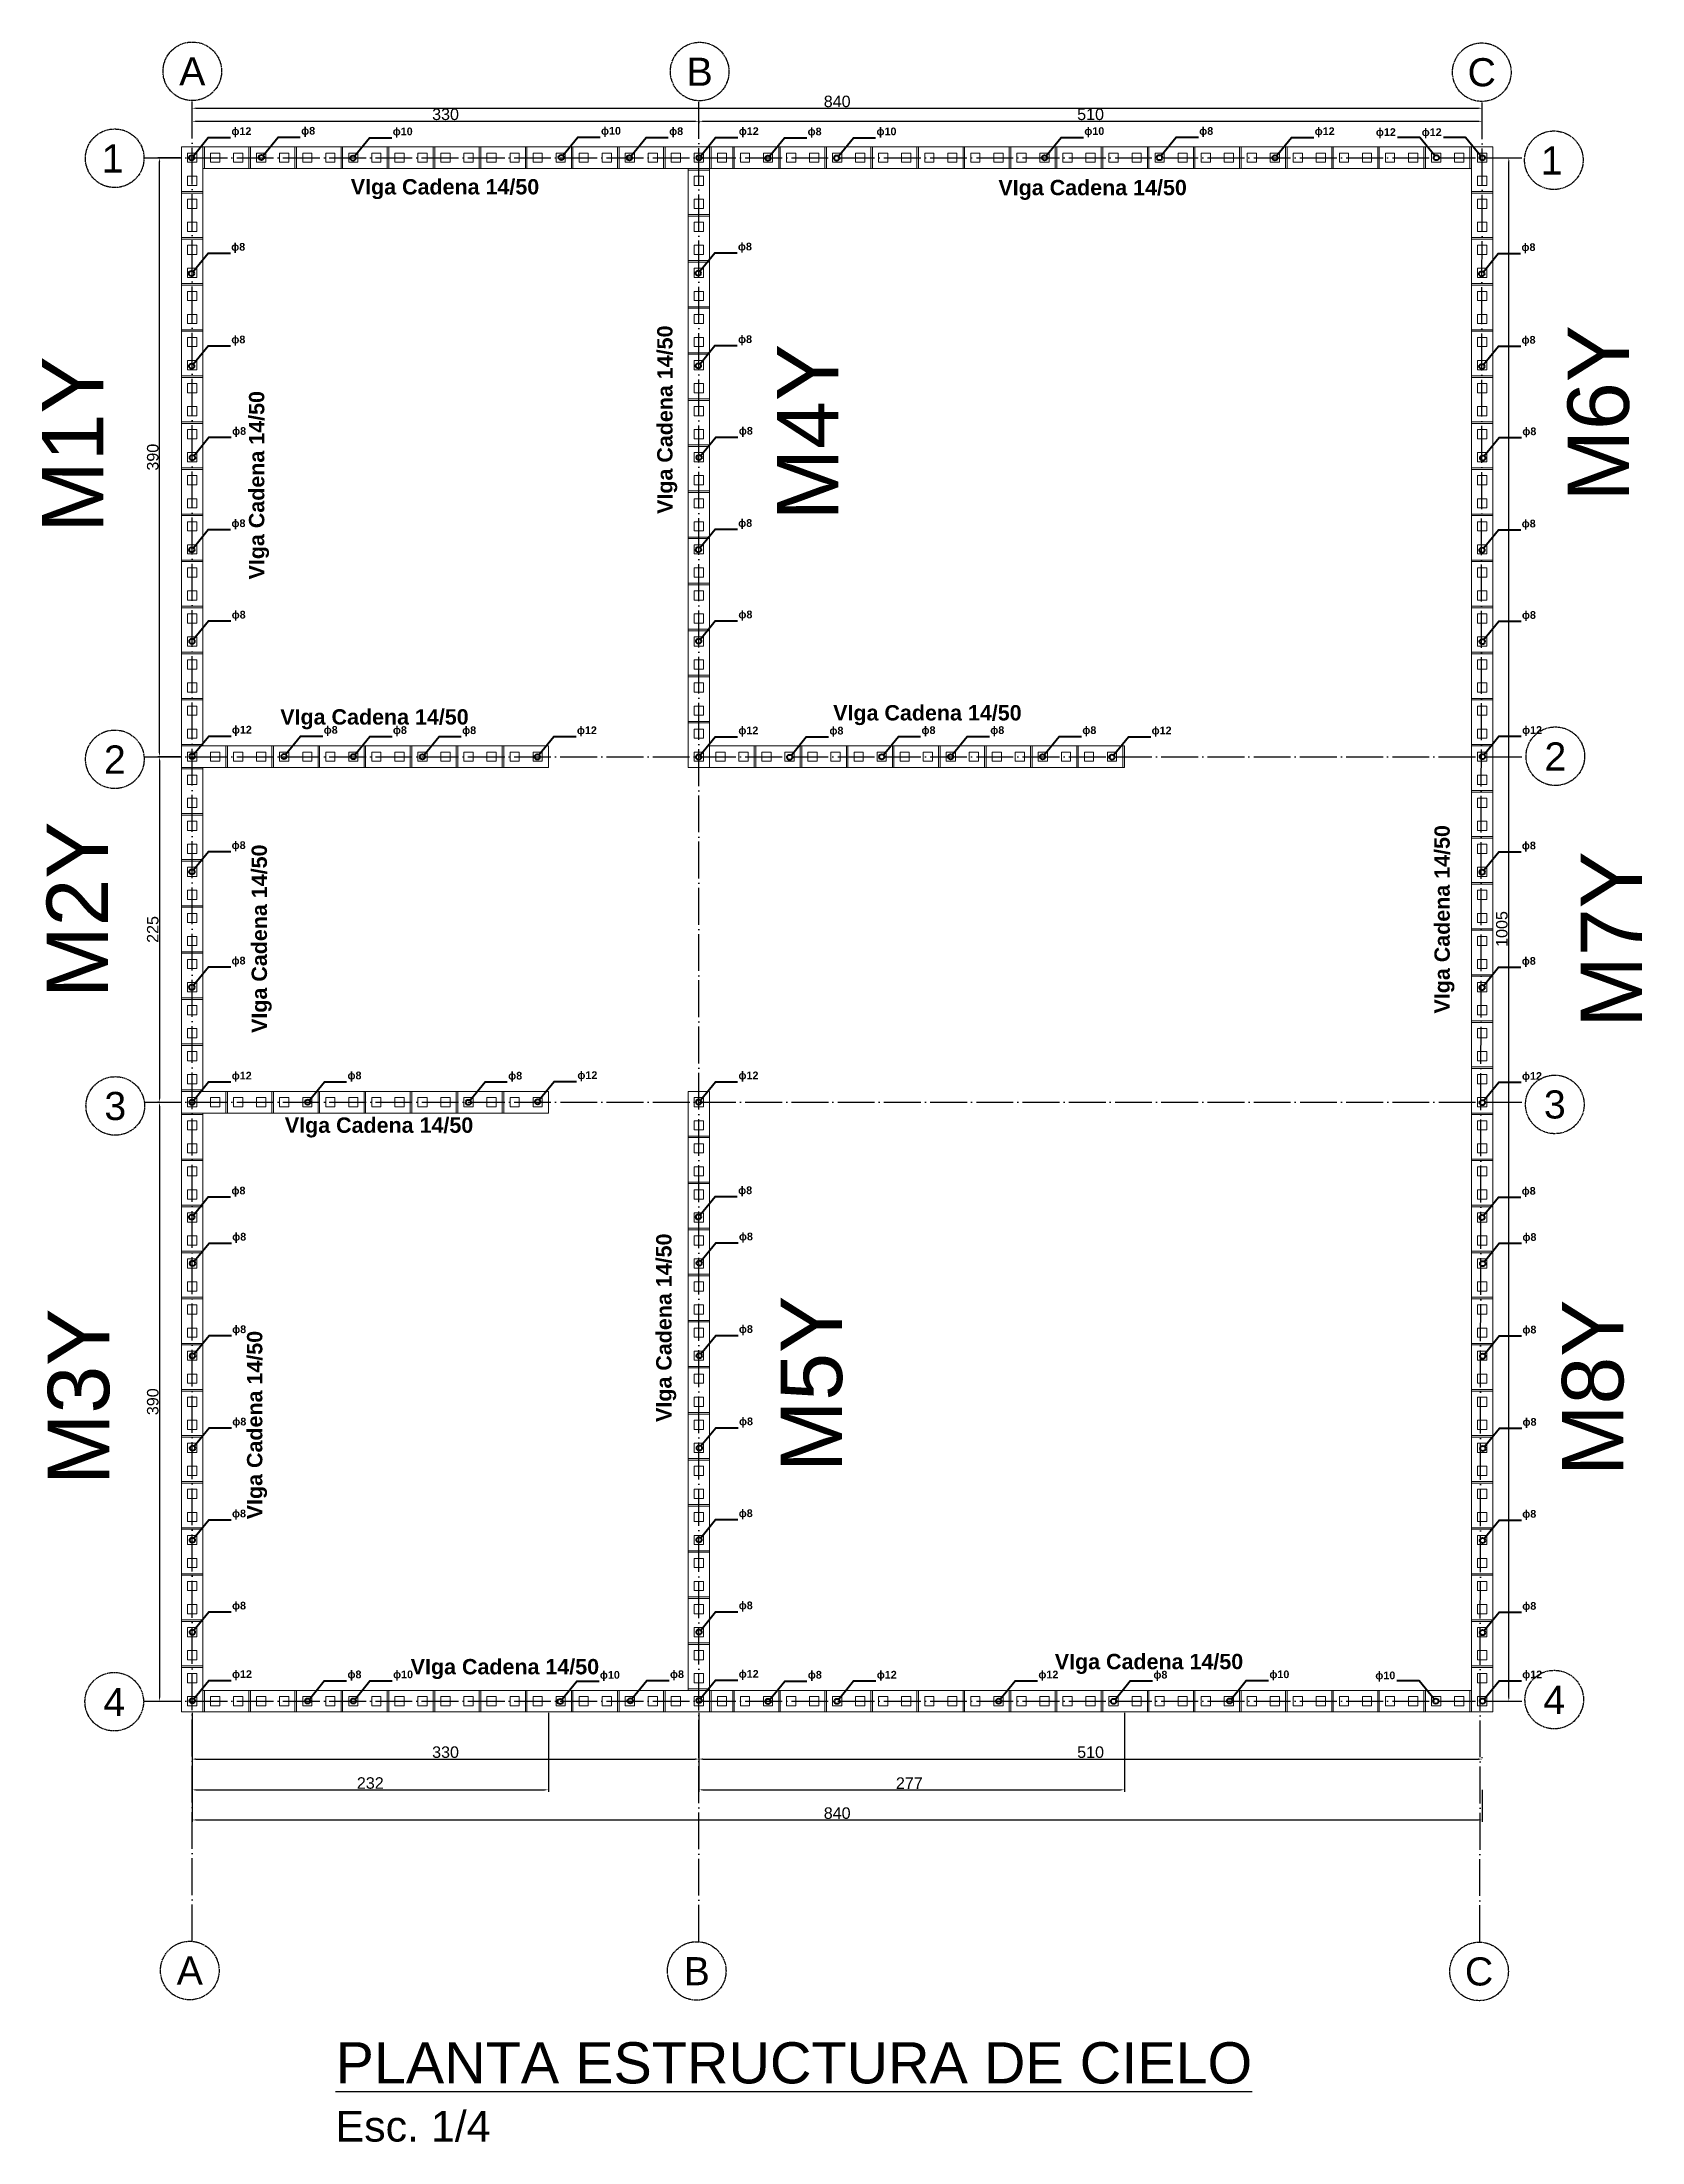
# Model space of a CAD drawing. Header units: centimetres. Extents: x 778 to 15841, y 1585 to 3584.
# Drawn here: x 2294 to 3336, y 1869 to 3237 of the extents above; entities that cross this region are included whole.
import ezdxf

# ---------------------------------------------------------------- set-up
doc = ezdxf.new("R2010")
doc.units = ezdxf.units.CM
doc.linetypes.add('ACAD_ISO04W100', pattern=[30, 24, -3, 0, -3])
doc.layers.get('DEFPOINTS').update_dxf_attribs({"color": 250})
doc.layers.add('armadura vertical', color=6, linetype='Continuous', lineweight=30)
for name, color, linetype in [('Cadena', 8, 'Continuous'), ('Cotas', 80, 'Continuous'), ('EJES', 8, 'Continuous'), ('Fundaciones', 251, 'Continuous'), ('Texto', 7, 'Continuous'), ('TEXTO-PIERS', 7, 'Continuous')]:
    doc.layers.add(name, color=color, linetype=linetype)
doc.layers.add('Ceramico 1.0', color=7, linetype='Continuous', lineweight=5, true_color=0xc73200)
doc.styles.get("Standard").update_dxf_attribs({"font": 'arial.ttf'})
doc.dimstyles.new('ISO-25', dxfattribs={"dimtxt": 7.5, "dimasz": 2.5, "dimexe": 1.25, "dimexo": 0.625, "dimtad": 1, "dimtxsty": 'Standard', "dimcen": 2.5, "dimadec": 0, "dimazin": 0, "dimtfac": 1, "dimtmove": 0, "dimatfit": 3, "dimfxl": 1, "dimarcsym": 0})

msp = doc.modelspace()

# ---------------------------------------------------------------- texts
at = {"layer": 'armadura vertical', "char_height": 5, "attachment_point": 1}
for s, insert in [('{\\fArial|b1|i0|c0|p34;ϕ12 }', (2417.072, 3181.087)), ('{\\fArial|b1|i0|c0|p34;ϕ8 }', (2462.484, 3181.343)), ('{\\fArial|b1|i0|c0|p34;ϕ10 }', (2522.094, 3180.91)), ('{\\fArial|b1|i0|c0|p34;ϕ10 }', (2657.699, 3181.317)), ('{\\fArial|b1|i0|c0|p34;ϕ8 }', (2702.099, 3181.069)), ('{\\fArial|b1|i0|c0|p34;ϕ12 }', (2747.434, 3181.1)), ('{\\fArial|b1|i0|c0|p34;ϕ8 }', (2792.233, 3180.859)), ('{\\fArial|b1|i0|c0|p34;ϕ10 }', (2837.098, 3180.925)), ('{\\fArial|b1|i0|c0|p34;ϕ10 }', (2972.408, 3181.124)), ('{\\fArial|b1|i0|c0|p34;ϕ8 }', (3047.213, 3181.187)), ('{\\fArial|b1|i0|c0|p34;ϕ12 }', (3122.412, 3181.053)), ('{\\fArial|b1|i0|c0|p34;ϕ12 }', (3162.255, 3180.51)), ('{\\fArial|b1|i0|c0|p34;ϕ12 }', (3192.082, 3180.443)), ('{\\fArial|b1|i0|c0|p34;ϕ8 }', (2416.926, 3105.791)), ('{\\fArial|b1|i0|c0|p34;ϕ8 }', (2746.859, 3105.944)), ('{\\fArial|b1|i0|c0|p34;ϕ8 }', (3257.02, 3105.582)), ('{\\fArial|b1|i0|c0|p34;ϕ8 }', (2417.024, 3045.464)), ('{\\fArial|b1|i0|c0|p34;ϕ8 }', (2746.956, 3045.617)), ('{\\fArial|b1|i0|c0|p34;ϕ8 }', (3257.118, 3045.255)), ('{\\fArial|b1|i0|c0|p34;ϕ8 }', (2417.525, 2985.847)), ('{\\fArial|b1|i0|c0|p34;ϕ8 }', (2747.458, 2986)), ('{\\fArial|b1|i0|c0|p34;ϕ8 }', (3257.619, 2985.637)), ('{\\fArial|b1|i0|c0|p34;ϕ8 }', (2747.037, 2925.944)), ('{\\fArial|b1|i0|c0|p34;ϕ8 }', (2417.104, 2925.79)), ('{\\fArial|b1|i0|c0|p34;ϕ8 }', (3257.198, 2925.581)), ('{\\fArial|b1|i0|c0|p34;ϕ8 }', (2417.243, 2866.259)), ('{\\fArial|b1|i0|c0|p34;ϕ8 }', (2747.176, 2866.412)), ('{\\fArial|b1|i0|c0|p34;ϕ8 }', (3257.337, 2866.05)), ('{\\fArial|b1|i0|c0|p34;ϕ12 }', (2417.36, 2791.376)), ('{\\fArial|b1|i0|c0|p34;ϕ8 }', (2477.16, 2791.247)), ('{\\fArial|b1|i0|c0|p34;ϕ8 }', (2522.218, 2791.143)), ('{\\fArial|b1|i0|c0|p34;ϕ8 }', (2567.311, 2791.01)), ('{\\fArial|b1|i0|c0|p34;ϕ12 }', (2642.037, 2790.999)), ('{\\fArial|b1|i0|c0|p34;ϕ12 }', (2747.156, 2790.906)), ('{\\fArial|b1|i0|c0|p34;ϕ8 }', (2806.454, 2790.75)), ('{\\fArial|b1|i0|c0|p34;ϕ8 }', (2866.404, 2791.069)), ('{\\fArial|b1|i0|c0|p34;ϕ8 }', (2911.176, 2791.115)), ('{\\fArial|b1|i0|c0|p34;ϕ8 }', (2971.108, 2791.083)), ('{\\fArial|b1|i0|c0|p34;ϕ12 }', (3016.226, 2790.891)), ('{\\fArial|b1|i0|c0|p34;ϕ12 }', (3257.454, 2791.167)), ('{\\fArial|b1|i0|c0|p34;ϕ8 }', (2417.211, 2716.185)), ('{\\fArial|b1|i0|c0|p34;ϕ8 }', (3257.305, 2715.976)), ('{\\fArial|b1|i0|c0|p34;ϕ8 }', (2417.154, 2641.021)), ('{\\fArial|b1|i0|c0|p34;ϕ8 }', (3257.248, 2640.812)), ('{\\fArial|b1|i0|c0|p34;ϕ12 }', (2417.29, 2566.125)), ('{\\fArial|b1|i0|c0|p34;ϕ8 }', (2492.661, 2566.264)), ('{\\fArial|b1|i0|c0|p34;ϕ8 }', (2597.267, 2566.1)), ('{\\fArial|b1|i0|c0|p34;ϕ12 }', (2642.33, 2566.449)), ('{\\fArial|b1|i0|c0|p34;ϕ12 }', (2747.222, 2566.278)), ('{\\fArial|b1|i0|c0|p34;ϕ12 }', (3257.384, 2565.916)), ('{\\fArial|b1|i0|c0|p34;ϕ8 }', (2417.092, 2491.309)), ('{\\fArial|b1|i0|c0|p34;ϕ8 }', (2747.024, 2491.462)), ('{\\fArial|b1|i0|c0|p34;ϕ8 }', (3257.185, 2491.1)), ('{\\fArial|b1|i0|c0|p34;ϕ8 }', (2417.581, 2461.261)), ('{\\fArial|b1|i0|c0|p34;ϕ8 }', (2747.514, 2461.414)), ('{\\fArial|b1|i0|c0|p34;ϕ8 }', (3257.675, 2461.052)), ('{\\fArial|b1|i0|c0|p34;ϕ8 }', (2417.571, 2400.973)), ('{\\fArial|b1|i0|c0|p34;ϕ8 }', (2747.503, 2401.126)), ('{\\fArial|b1|i0|c0|p34;ϕ8 }', (3257.664, 2400.764)), ('{\\fArial|b1|i0|c0|p34;ϕ8 }', (2417.64, 2340.873)), ('{\\fArial|b1|i0|c0|p34;ϕ8 }', (2747.573, 2341.026)), ('{\\fArial|b1|i0|c0|p34;ϕ8 }', (3257.734, 2340.664)), ('{\\fArial|b1|i0|c0|p34;ϕ8 }', (2417.456, 2281.033)), ('{\\fArial|b1|i0|c0|p34;ϕ8 }', (2747.388, 2281.186)), ('{\\fArial|b1|i0|c0|p34;ϕ8 }', (3257.55, 2280.824)), ('{\\fArial|b1|i0|c0|p34;ϕ8 }', (2417.459, 2221.057)), ('{\\fArial|b1|i0|c0|p34;ϕ8 }', (2747.392, 2221.21)), ('{\\fArial|b1|i0|c0|p34;ϕ8 }', (3257.553, 2220.848)), ('{\\fArial|b1|i0|c0|p34;ϕ12 }', (2417.438, 2176.47)), ('{\\fArial|b1|i0|c0|p34;ϕ8 }', (2492.635, 2176.283)), ('{\\fArial|b1|i0|c0|p34;ϕ10 }', (2522.331, 2176.278)), ('{\\fArial|b1|i0|c0|p34;ϕ10 }', (2656.978, 2175.972)), ('{\\fArial|b1|i0|c0|p34;ϕ8 }', (2702.617, 2176.388)), ('{\\fArial|b1|i0|c0|p34;ϕ12 }', (2747.37, 2176.623)), ('{\\fArial|b1|i0|c0|p34;ϕ8 }', (2792.387, 2176.047)), ('{\\fArial|b1|i0|c0|p34;ϕ12 }', (2837.292, 2176.088)), ('{\\fArial|b1|i0|c0|p34;ϕ12 }', (2942.493, 2176.177)), ('{\\fArial|b1|i0|c0|p34;ϕ8 }', (3017.387, 2176.086)), ('{\\fArial|b1|i0|c0|p34;ϕ10 }', (3092.915, 2176.317)), ('{\\fArial|b1|i0|c0|p34;ϕ10 }', (3161.894, 2175.609)), ('{\\fArial|b1|i0|c0|p34;ϕ12 }', (3257.532, 2176.261))]:
    msp.add_mtext_dynamic_manual_height_columns(s, width=6.97594, gutter_width=12.5, heights=[2.665], dxfattribs=dict(at, insert=insert))
at = {"layer": 'Cadena', "char_height": 10, "attachment_point": 1}
for insert in [(2494.818, 3147.375), (2916.49, 3146.875), (2808.914, 2804.883), (2448.889, 2802.21), (2451.867, 2536.395), (2533.817, 2183.8), (2953.192, 2187.139)]:
    msp.add_mtext_dynamic_manual_height_columns('{\\fArial|b1|i0|c0|p34;VIga Cadena 14/50}', width=124.03844, gutter_width=12.5, heights=[19.001], dxfattribs=dict(at, insert=insert))
at = {"layer": 'Cadena', "char_height": 10, "attachment_point": 1, "rotation": 90}
for insert in [(2694.301, 2929.369), (2428.503, 2886.697), (3200.361, 2604.076), (2430.227, 2591.422), (2693.641, 2338.147), (2427.22, 2274.769)]:
    msp.add_mtext_dynamic_manual_height_columns('{\\fArial|b1|i0|c0|p34;VIga Cadena 14/50}', width=124.03844, gutter_width=12.5, heights=[19.001], dxfattribs=dict(at, insert=insert))
at = {"layer": 'EJES', "char_height": 18.306, "width": 29.18604, "attachment_point": 5}
for s, insert in [('A', (2391.615, 3217.564, 0)), ('B', (2721.973, 3217.262, 0)), ('C', (3231.216, 3216.827, 0)), ('1', (2339.688, 3160.789, 0)), ('1', (3276.756, 3159.495, 0)), ('2', (2341.178, 2769.456, 0)), ('2', (3279.107, 2771.447, 0)), ('3', (2341.463, 2543.747, 0)), ('3', (3278.767, 2544.739, 0)), ('4', (2340.792, 2155.846, 0)), ('4', (3278.404, 2157.225, 0)), ('A', (2389.97, 1980.952, 0)), ('B', (2720.054, 1980.529, 0)), ('C', (3229.447, 1980.235, 0))]:
    msp.add_mtext(s, dxfattribs=dict(at, insert=insert))
at = {"layer": 'Texto', "insert": (2484.898, 1934.26), "char_height": 26.79303, "attachment_point": 1}
msp.add_mtext_dynamic_manual_height_columns('{\\LPLANTA ESTRUCTURA DE CIELO\\P\\H0.74646x;\\lEsc. 1/4}', width=662.29689, gutter_width=12.5, heights=[106.138], dxfattribs=at)
at = {"layer": 'TEXTO-PIERS'}
for s, p in [('M6Y', (3327.038, 2937.489)), ('M4Y', (2812.244, 2925.207)), ('M1Y', (2333.749, 2917.11)), ('M2Y', (2336.756, 2614.223)), ('M7Y', (3335.538, 2594.874)), ('M3Y', (2337.535, 2297.098)), ('M5Y', (2814.698, 2305.44)), ('M8Y', (3323.41, 2302.977))]:
    msp.add_text(s, height=40, rotation=90, dxfattribs=at).set_placement(p)

# ---------------------------------------------------------------- blocks, each defined once
blk = doc.blocks.new('*D13')
at = {"layer": 'Cotas', "color": 0, "lineweight": -2, "transparency": 16777216}
for p, q in [((2391.5, 2148.7), (2391.5, 2097.3)), ((2623.5, 2148.7), (2623.5, 2097.3)), ((2394, 2098.6), (2621, 2098.6))]:
    blk.add_line(p, q, dxfattribs=at)
at = {"layer": 'Cotas', "color": 0, "transparency": 16777216}
for points in [[(2394, 2099), (2394, 2098.2), (2391.5, 2098.6)], [(2621, 2099), (2621, 2098.2), (2623.5, 2098.6)]]:
    blk.add_solid(points, dxfattribs=at)
at = {"layer": 'DEFPOINTS', "color": 0, "transparency": 16777216}
for p in [(2391.5, 2149.3), (2623.5, 2149.3), (2623.5, 2098.6)]:
    blk.add_point(p, dxfattribs=at)
at = {"layer": 'Cotas', "color": 0, "transparency": 16777216, "insert": (2507.5, 2103), "char_height": 7.5, "attachment_point": 5}
blk.add_mtext('232', dxfattribs=at)
blk = doc.blocks.new('*D14')
at = {"layer": 'Cotas', "color": 0, "lineweight": -2, "transparency": 16777216}
for p, q in [((2721.5, 2148.7), (2721.5, 2097.3)), ((2998.5, 2148.7), (2998.5, 2097.3)), ((2724, 2098.6), (2996, 2098.6))]:
    blk.add_line(p, q, dxfattribs=at)
at = {"layer": 'Cotas', "color": 0, "transparency": 16777216}
for points in [[(2724, 2099), (2724, 2098.2), (2721.5, 2098.6)], [(2996, 2099), (2996, 2098.2), (2998.5, 2098.6)]]:
    blk.add_solid(points, dxfattribs=at)
at = {"layer": 'DEFPOINTS', "color": 0, "transparency": 16777216}
for p in [(2721.5, 2149.3), (2998.5, 2149.3), (2998.5, 2098.6)]:
    blk.add_point(p, dxfattribs=at)
at = {"layer": 'Cotas', "color": 0, "transparency": 16777216, "insert": (2858.5, 2103), "char_height": 7.5, "attachment_point": 5}
blk.add_mtext('277', dxfattribs=at)
blk = doc.blocks.new('*D16')
at = {"layer": 'Cotas', "color": 0, "lineweight": -2, "transparency": 16777216}
for p, q in [((2383.9, 3161.3), (2369.1, 3161.3)), ((2370.3, 2773.8), (2370.3, 3158.8)), ((2383.9, 2771.3), (2369.1, 2771.3))]:
    blk.add_line(p, q, dxfattribs=at)
at = {"layer": 'Cotas', "color": 0, "transparency": 16777216}
for points in [[(2369.9, 3158.8), (2370.7, 3158.8), (2370.3, 3161.3)], [(2369.9, 2773.8), (2370.7, 2773.8), (2370.3, 2771.3)]]:
    blk.add_solid(points, dxfattribs=at)
at = {"layer": 'DEFPOINTS', "color": 0, "transparency": 16777216}
for p in [(2370.3, 3161.3), (2384.5, 3161.3), (2384.5, 2771.3)]:
    blk.add_point(p, dxfattribs=at)
at = {"layer": 'Cotas', "color": 0, "transparency": 16777216, "insert": (2365.9, 2966.3), "char_height": 7.5, "attachment_point": 5, "rotation": 90}
blk.add_mtext('390', dxfattribs=at)
blk = doc.blocks.new('*D17')
at = {"layer": 'Cotas', "color": 0, "lineweight": -2, "transparency": 16777216}
for p, q in [((2370.3, 2768.8), (2370.3, 2548.8)), ((2370.9, 2771.3), (2371.6, 2771.3)), ((2370.9, 2546.3), (2371.6, 2546.3))]:
    blk.add_line(p, q, dxfattribs=at)
at = {"layer": 'Cotas', "color": 0, "transparency": 16777216}
for points in [[(2369.9, 2768.8), (2370.7, 2768.8), (2370.3, 2771.3)], [(2369.9, 2548.8), (2370.7, 2548.8), (2370.3, 2546.3)]]:
    blk.add_solid(points, dxfattribs=at)
at = {"layer": 'DEFPOINTS', "color": 0, "transparency": 16777216}
for p in [(2370.3, 2771.3), (2370.3, 2546.3), (2370.3, 2546.3)]:
    blk.add_point(p, dxfattribs=at)
at = {"layer": 'Cotas', "color": 0, "transparency": 16777216, "insert": (2365.9, 2658.8), "char_height": 7.5, "attachment_point": 5, "rotation": 90}
blk.add_mtext('225', dxfattribs=at)
blk = doc.blocks.new('*D18')
at = {"layer": 'Cotas', "color": 0, "lineweight": -2, "transparency": 16777216}
for p, q in [((2369.7, 2546.3), (2369.1, 2546.3)), ((2370.3, 2543.8), (2370.3, 2158.8)), ((2370.4, 2156.3), (2371.6, 2156.3))]:
    blk.add_line(p, q, dxfattribs=at)
at = {"layer": 'Cotas', "color": 0, "transparency": 16777216}
for points in [[(2369.9, 2543.8), (2370.7, 2543.8), (2370.3, 2546.3)], [(2369.9, 2158.8), (2370.7, 2158.8), (2370.3, 2156.3)]]:
    blk.add_solid(points, dxfattribs=at)
at = {"layer": 'DEFPOINTS', "color": 0, "transparency": 16777216}
for p in [(2370.3, 2546.3), (2369.8, 2156.3), (2370.3, 2156.3)]:
    blk.add_point(p, dxfattribs=at)
at = {"layer": 'Cotas', "color": 0, "transparency": 16777216, "insert": (2365.9, 2351.3), "char_height": 7.5, "attachment_point": 5, "rotation": 90}
blk.add_mtext('390', dxfattribs=at)
blk = doc.blocks.new('*D19')
at = {"layer": 'Cotas', "color": 0, "lineweight": -2, "transparency": 16777216}
for p, q in [((2391.5, 2120.9), (2391.5, 2117.4)), ((2721.5, 2120.9), (2721.5, 2117.4)), ((2394, 2118.6), (2719, 2118.6))]:
    blk.add_line(p, q, dxfattribs=at)
at = {"layer": 'Cotas', "color": 0, "transparency": 16777216}
for points in [[(2394, 2119.1), (2394, 2118.2), (2391.5, 2118.6)], [(2719, 2119.1), (2719, 2118.2), (2721.5, 2118.6)]]:
    blk.add_solid(points, dxfattribs=at)
at = {"layer": 'DEFPOINTS', "color": 0, "transparency": 16777216}
for p in [(2391.5, 2121.6), (2721.5, 2121.6), (2721.5, 2118.6)]:
    blk.add_point(p, dxfattribs=at)
at = {"layer": 'Cotas', "color": 0, "transparency": 16777216, "insert": (2556.5, 2123.1), "char_height": 7.5, "attachment_point": 5}
blk.add_mtext('330', dxfattribs=at)
blk = doc.blocks.new('*D20')
at = {"layer": 'Cotas', "color": 0, "lineweight": -2, "transparency": 16777216}
for p, q in [((2721.5, 2119.3), (2721.5, 2119.9)), ((3231.5, 2119.3), (3231.5, 2119.9)), ((2724, 2118.6), (3229, 2118.6))]:
    blk.add_line(p, q, dxfattribs=at)
at = {"layer": 'Cotas', "color": 0, "transparency": 16777216}
for points in [[(2724, 2119.1), (2724, 2118.2), (2721.5, 2118.6)], [(3229, 2119.1), (3229, 2118.2), (3231.5, 2118.6)]]:
    blk.add_solid(points, dxfattribs=at)
at = {"layer": 'DEFPOINTS', "color": 0, "transparency": 16777216}
for p in [(2721.5, 2118.6), (3231.5, 2118.6), (3231.5, 2118.6)]:
    blk.add_point(p, dxfattribs=at)
at = {"layer": 'Cotas', "color": 0, "transparency": 16777216, "insert": (2976.5, 2123.1), "char_height": 7.5, "attachment_point": 5}
blk.add_mtext('510', dxfattribs=at)
blk = doc.blocks.new('*D21')
at = {"layer": 'Cotas', "color": 0, "lineweight": -2, "transparency": 16777216}
for p, q in [((2391.5, 2098.6), (2391.5, 2077.7)), ((3231.5, 2098.6), (3231.5, 2077.7)), ((2394, 2079), (3229, 2079))]:
    blk.add_line(p, q, dxfattribs=at)
at = {"layer": 'Cotas', "color": 0, "transparency": 16777216}
for points in [[(2394, 2079.4), (2394, 2078.6), (2391.5, 2079)], [(3229, 2079.4), (3229, 2078.6), (3231.5, 2079)]]:
    blk.add_solid(points, dxfattribs=at)
at = {"layer": 'DEFPOINTS', "color": 0, "transparency": 16777216}
for p in [(2391.5, 2099.2), (3231.5, 2099.2), (3231.5, 2079)]:
    blk.add_point(p, dxfattribs=at)
at = {"layer": 'Cotas', "color": 0, "transparency": 16777216, "insert": (2811.5, 2083.4), "char_height": 7.5, "attachment_point": 5}
blk.add_mtext('840', dxfattribs=at)
blk = doc.blocks.new('*D22')
at = {"layer": 'Cotas', "color": 0, "lineweight": -2, "transparency": 16777216}
for p, q in [((3241.1, 3161.3), (3250, 3161.3)), ((3248.8, 2158.8), (3248.8, 3158.8)), ((3241.1, 2156.3), (3250, 2156.3))]:
    blk.add_line(p, q, dxfattribs=at)
at = {"layer": 'Cotas', "color": 0, "transparency": 16777216}
for points in [[(3248.4, 3158.8), (3249.2, 3158.8), (3248.8, 3161.3)], [(3248.4, 2158.8), (3249.2, 2158.8), (3248.8, 2156.3)]]:
    blk.add_solid(points, dxfattribs=at)
at = {"layer": 'DEFPOINTS', "color": 0, "transparency": 16777216}
for p in [(3240.5, 3161.3), (3248.8, 3161.3), (3240.5, 2156.3)]:
    blk.add_point(p, dxfattribs=at)
at = {"layer": 'Cotas', "color": 0, "transparency": 16777216, "insert": (3244.3, 2659.1), "char_height": 7.5, "attachment_point": 5, "rotation": 90}
blk.add_mtext('1005', dxfattribs=at)
blk = doc.blocks.new('*D23')
at = {"layer": 'Cotas', "color": 0, "lineweight": -2, "transparency": 16777216}
for p, q in [((2391.5, 3181.5), (2391.5, 3186.2)), ((2721.5, 3181.5), (2721.5, 3186.2)), ((2394, 3185), (2719, 3185))]:
    blk.add_line(p, q, dxfattribs=at)
at = {"layer": 'Cotas', "color": 0, "transparency": 16777216}
for points in [[(2394, 3185.4), (2394, 3184.6), (2391.5, 3185)], [(2719, 3185.4), (2719, 3184.6), (2721.5, 3185)]]:
    blk.add_solid(points, dxfattribs=at)
at = {"layer": 'DEFPOINTS', "color": 0, "transparency": 16777216}
for p in [(2391.5, 3180.9), (2721.5, 3185), (2721.5, 3180.9)]:
    blk.add_point(p, dxfattribs=at)
at = {"layer": 'Cotas', "color": 0, "transparency": 16777216, "insert": (2556.5, 3189.5), "char_height": 7.5, "attachment_point": 5}
blk.add_mtext('330', dxfattribs=at)
blk = doc.blocks.new('*D24')
at = {"layer": 'Cotas', "color": 0, "lineweight": -2, "transparency": 16777216}
for p, q in [((3231.5, 3185.6), (3231.5, 3186.2)), ((2721.5, 3185.3), (2721.5, 3183.7)), ((2724, 3185), (3229, 3185))]:
    blk.add_line(p, q, dxfattribs=at)
at = {"layer": 'Cotas', "color": 0, "transparency": 16777216}
for points in [[(2724, 3185.4), (2724, 3184.6), (2721.5, 3185)], [(3229, 3185.4), (3229, 3184.6), (3231.5, 3185)]]:
    blk.add_solid(points, dxfattribs=at)
at = {"layer": 'DEFPOINTS', "color": 0, "transparency": 16777216}
for p in [(2721.5, 3185.9), (3231.5, 3185), (3231.5, 3185)]:
    blk.add_point(p, dxfattribs=at)
at = {"layer": 'Cotas', "color": 0, "transparency": 16777216, "insert": (2976.5, 3189.5), "char_height": 7.5, "attachment_point": 5}
blk.add_mtext('510', dxfattribs=at)
blk = doc.blocks.new('*D25')
at = {"layer": 'Cotas', "color": 0, "lineweight": -2, "transparency": 16777216}
for p, q in [((2391.5, 3186.6), (2391.5, 3194.7)), ((2394, 3193.5), (3229, 3193.5)), ((3231.5, 3185.6), (3231.5, 3194.7))]:
    blk.add_line(p, q, dxfattribs=at)
at = {"layer": 'Cotas', "color": 0, "transparency": 16777216}
for points in [[(2394, 3193.9), (2394, 3193.1), (2391.5, 3193.5)], [(3229, 3193.9), (3229, 3193.1), (3231.5, 3193.5)]]:
    blk.add_solid(points, dxfattribs=at)
at = {"layer": 'DEFPOINTS', "color": 0, "transparency": 16777216}
for p in [(2391.5, 3185.9), (3231.5, 3193.5), (3231.5, 3185)]:
    blk.add_point(p, dxfattribs=at)
at = {"layer": 'Cotas', "color": 0, "transparency": 16777216, "insert": (2811.5, 3197.9), "char_height": 7.5, "attachment_point": 5}
blk.add_mtext('840', dxfattribs=at)

# ---------------------------------------------------------------- dimensions: what is measured, and where the dimension line sits
at = {"layer": 'Cotas'}
for base, p1, p2, picture, middle in [((3231.476, 3193.474), (2391.476, 3185.928), (3231.476, 3184.997), '*D25', (2811.476, 3197.928)), ((2721.476, 3184.997), (2391.476, 3180.863), (2721.476, 3180.863), '*D23', (2556.476, 3189.453)), ((3231.476, 3184.997), (2721.476, 3185.928), (3231.476, 3184.997), '*D24', (2976.476, 3189.451)), ((2721.476, 2118.642), (2391.476, 2121.562), (2721.476, 2121.562), '*D19', (2556.476, 2123.099)), ((3231.476, 2118.642), (2721.476, 2118.642), (3231.476, 2118.642), '*D20', (2976.476, 2123.096)), ((3231.476, 2078.972), (2391.476, 2099.235), (3231.476, 2099.235), '*D21', (2811.476, 2083.427))]:
    dim = msp.add_linear_dim(base=base, p1=p1, p2=p2, dimstyle='ISO-25', dxfattribs=at)
    dim.commit()
    dim.dimension.update_dxf_attribs({"geometry": picture, "text_midpoint": middle})
for base, p1, p2, picture, middle in [((2370.311, 3161.286), (2384.476, 2771.287), (2384.476, 3161.286), '*D16', (2365.854, 2966.286)), ((2370.311, 2546.287), (2370.311, 2771.287), (2370.311, 2546.287), '*D17', (2365.857, 2658.787)), ((2370.311, 2156.289), (2370.311, 2546.287), (2369.794, 2156.289), '*D18', (2365.854, 2351.288))]:
    dim = msp.add_linear_dim(base=base, p1=p1, p2=p2, angle=90, dimstyle='ISO-25', dxfattribs=at)
    dim.commit()
    dim.dimension.update_dxf_attribs({"geometry": picture, "text_midpoint": middle})
dim = msp.add_linear_dim(base=(3248.78, 3161.286), p1=(3240.49, 2156.289), p2=(3240.49, 3161.286), angle=90, dimstyle='ISO-25', dxfattribs=at)
dim.commit()
dim.dimension.update_dxf_attribs({"geometry": '*D22', "text_midpoint": (3248.78, 2659.138), "dimtype": 160})
for base, p1, p2, picture, middle in [((2623.476, 2098.593), (2391.476, 2149.288), (2623.476, 2149.288), '*D13', (2507.476, 2098.593)), ((2998.476, 2098.593), (2721.476, 2149.288), (2998.476, 2149.288), '*D14', (2858.543, 2098.593))]:
    dim = msp.add_linear_dim(base=base, p1=p1, p2=p2, dimstyle='ISO-25', dxfattribs=at)
    dim.commit()
    dim.dimension.update_dxf_attribs({"geometry": picture, "text_midpoint": middle, "dimtype": 160})

# ---------------------------------------------------------------- linework, layer by layer
at = {"layer": 'armadura vertical', "lineweight": 40}
for points in [[(2392.306, 3162.55), (2402.018, 3174.475), (2416.532, 3174.475)], [(2437.718, 3162.806), (2447.43, 3174.731), (2461.944, 3174.731)], [(2497.329, 3162.374), (2507.04, 3174.299), (2521.554, 3174.299)], [(2632.934, 3162.781), (2642.646, 3174.706), (2657.16, 3174.706)], [(2677.333, 3162.533), (2687.045, 3174.458), (2701.559, 3174.458)], [(2722.669, 3162.563), (2732.38, 3174.488), (2746.894, 3174.488)], [(2767.468, 3162.322), (2777.179, 3174.247), (2791.693, 3174.247)], [(2812.333, 3162.388), (2822.045, 3174.313), (2836.559, 3174.313)], [(2947.643, 3162.587), (2957.355, 3174.512), (2971.869, 3174.512)], [(3022.447, 3162.651), (3032.159, 3174.575), (3046.673, 3174.575)], [(3097.646, 3162.516), (3107.358, 3174.441), (3121.872, 3174.441)], [(3200.582, 3162.617), (3190.871, 3174.542), (3176.357, 3174.542)], [(3230.409, 3162.55), (3220.697, 3174.475), (3206.183, 3174.475)], [(2392.161, 3087.254), (2401.872, 3099.179), (2416.386, 3099.179)], [(2722.093, 3087.407), (2731.805, 3099.332), (2746.319, 3099.332)], [(3232.254, 3087.045), (3241.966, 3098.97), (3256.48, 3098.97)], [(2392.258, 3026.927), (2401.97, 3038.852), (2416.484, 3038.852)], [(2722.191, 3027.08), (2731.903, 3039.005), (2746.417, 3039.005)], [(3232.352, 3026.718), (3242.064, 3038.643), (3256.578, 3038.643)], [(2392.76, 2967.31), (2402.471, 2979.235), (2416.985, 2979.235)], [(2722.692, 2967.463), (2732.404, 2979.388), (2746.918, 2979.388)], [(3232.853, 2967.101), (3242.565, 2979.026), (3257.079, 2979.026)], [(2392.339, 2907.254), (2402.051, 2919.179), (2416.565, 2919.179)], [(2722.271, 2907.407), (2731.983, 2919.332), (2746.497, 2919.332)], [(3232.433, 2907.045), (3242.144, 2918.97), (3256.658, 2918.97)], [(2392.478, 2847.722), (2402.189, 2859.647), (2416.703, 2859.647)], [(2722.41, 2847.875), (2732.122, 2859.8), (2746.636, 2859.8)], [(3232.571, 2847.513), (3242.283, 2859.438), (3256.797, 2859.438)], [(2392.595, 2772.839), (2402.307, 2784.764), (2416.821, 2784.764)], [(2452.395, 2772.71), (2462.106, 2784.635), (2476.62, 2784.635)], [(2497.453, 2772.606), (2507.164, 2784.531), (2521.678, 2784.531)], [(2542.546, 2772.473), (2552.257, 2784.398), (2566.771, 2784.398)], [(2617.272, 2772.462), (2626.983, 2784.387), (2641.497, 2784.387)], [(2722.39, 2772.369), (2732.102, 2784.294), (2746.616, 2784.294)], [(2781.688, 2772.213), (2791.4, 2784.138), (2805.914, 2784.138)], [(2841.639, 2772.532), (2851.35, 2784.457), (2865.864, 2784.457)], [(2886.41, 2772.578), (2896.122, 2784.503), (2910.636, 2784.503)], [(2946.342, 2772.546), (2956.054, 2784.471), (2970.568, 2784.471)], [(2991.46, 2772.354), (3001.172, 2784.279), (3015.686, 2784.279)], [(3232.689, 2772.63), (3242.4, 2784.555), (3256.914, 2784.555)], [(2392.445, 2697.648), (2402.157, 2709.573), (2416.671, 2709.573)], [(3232.539, 2697.439), (3242.251, 2709.364), (3256.765, 2709.364)], [(2392.389, 2622.484), (2402.101, 2634.409), (2416.615, 2634.409)], [(3232.483, 2622.275), (3242.194, 2634.2), (3256.708, 2634.2)], [(2392.524, 2547.589), (2402.236, 2559.514), (2416.75, 2559.514)], [(2467.895, 2547.727), (2477.607, 2559.652), (2492.121, 2559.652)], [(2572.501, 2547.563), (2582.213, 2559.488), (2596.727, 2559.488)], [(2617.565, 2547.912), (2627.276, 2559.837), (2641.79, 2559.837)], [(2722.457, 2547.742), (2732.169, 2559.667), (2746.683, 2559.667)], [(3232.618, 2547.38), (3242.33, 2559.305), (3256.844, 2559.305)], [(2392.326, 2472.773), (2402.038, 2484.697), (2416.552, 2484.697)], [(2722.259, 2472.926), (2731.97, 2484.851), (2746.484, 2484.851)], [(3232.42, 2472.564), (3242.132, 2484.488), (3256.646, 2484.488)], [(2392.816, 2442.724), (2402.528, 2454.649), (2417.042, 2454.649)], [(2722.748, 2442.877), (2732.46, 2454.802), (2746.974, 2454.802)], [(3232.91, 2442.515), (3242.622, 2454.44), (3257.136, 2454.44)], [(2392.805, 2382.437), (2402.517, 2394.361), (2417.031, 2394.361)], [(2722.737, 2382.59), (2732.449, 2394.514), (2746.963, 2394.514)], [(3232.899, 2382.227), (3242.611, 2394.152), (3257.125, 2394.152)], [(2392.875, 2322.337), (2402.586, 2334.261), (2417.1, 2334.261)], [(2722.807, 2322.49), (2732.519, 2334.414), (2747.033, 2334.414)], [(3232.968, 2322.128), (3242.68, 2334.052), (3257.194, 2334.052)], [(2392.69, 2262.496), (2402.402, 2274.421), (2416.916, 2274.421)], [(2722.623, 2262.649), (2732.335, 2274.574), (2746.849, 2274.574)], [(3232.784, 2262.287), (3242.496, 2274.212), (3257.01, 2274.212)], [(2392.694, 2202.52), (2402.406, 2214.445), (2416.92, 2214.445)], [(2722.626, 2202.673), (2732.338, 2214.598), (2746.852, 2214.598)], [(3232.788, 2202.311), (3242.499, 2214.236), (3257.013, 2214.236)], [(2392.672, 2157.934), (2402.384, 2169.858), (2416.898, 2169.858)], [(2467.869, 2157.746), (2477.581, 2169.671), (2492.095, 2169.671)], [(2497.566, 2157.742), (2507.278, 2169.667), (2521.792, 2169.667)], [(2632.212, 2157.435), (2641.924, 2169.36), (2656.438, 2169.36)], [(2677.851, 2157.851), (2687.563, 2169.776), (2702.077, 2169.776)], [(2722.605, 2158.087), (2732.317, 2170.011), (2746.831, 2170.011)], [(2767.622, 2157.51), (2777.334, 2169.435), (2791.848, 2169.435)], [(2812.526, 2157.551), (2822.238, 2169.476), (2836.752, 2169.476)], [(2917.728, 2157.64), (2927.44, 2169.565), (2941.954, 2169.565)], [(2992.621, 2157.549), (3002.333, 2169.474), (3016.847, 2169.474)], [(3068.149, 2157.781), (3077.861, 2169.706), (3092.375, 2169.706)], [(3200.221, 2157.716), (3190.509, 2169.64), (3175.995, 2169.64)], [(3232.766, 2157.724), (3242.478, 2169.649), (3256.992, 2169.649)]]:
    msp.add_lwpolyline(points, dxfattribs=at)
for centre in [(2391.23, 3161.229), (2436.642, 3161.485), (2496.252, 3161.052), (2631.858, 3161.459), (2676.257, 3161.211), (2721.592, 3161.241), (2766.391, 3161.001), (2811.257, 3161.067), (2946.567, 3161.266), (3021.371, 3161.329), (3096.57, 3161.195), (3201.659, 3161.295), (3231.485, 3161.228), (2391.084, 3085.933), (2721.017, 3086.086), (3231.178, 3085.724), (2391.182, 3025.606), (2721.115, 3025.759), (3231.276, 3025.397), (2391.683, 2965.988), (2721.616, 2966.142), (3231.777, 2965.779), (2391.263, 2905.932), (2721.195, 2906.085), (3231.357, 2905.723), (2391.401, 2846.401), (2721.334, 2846.554), (3231.495, 2846.192), (2391.519, 2771.518), (2451.319, 2771.389), (2496.376, 2771.285), (2541.469, 2771.152), (2616.195, 2771.141), (2721.314, 2771.048), (2780.612, 2770.892), (2840.563, 2771.211), (2885.334, 2771.257), (2945.266, 2771.225), (2990.384, 2771.033), (3231.612, 2771.308), (2391.369, 2696.327), (3231.463, 2696.117), (2391.313, 2621.163), (3231.406, 2620.954), (2391.448, 2546.267), (2466.819, 2546.406), (2571.425, 2546.242), (2616.488, 2546.591), (2721.381, 2546.42), (3231.542, 2546.058), (2391.25, 2471.451), (2721.182, 2471.604), (3231.344, 2471.242), (2391.74, 2441.403), (2721.672, 2441.556), (3231.834, 2441.194), (2391.729, 2381.115), (2721.661, 2381.268), (3231.823, 2380.906), (2391.798, 2321.015), (2721.731, 2321.168), (3231.892, 2320.806), (2391.614, 2261.175), (2721.547, 2261.328), (3231.708, 2260.966), (2391.618, 2201.199), (2721.55, 2201.352), (3231.711, 2200.99), (2391.596, 2156.612), (2466.793, 2156.425), (2496.49, 2156.42), (2631.136, 2156.113), (2676.775, 2156.529), (2721.529, 2156.765), (2766.546, 2156.189), (2811.45, 2156.23), (2916.652, 2156.318), (2991.545, 2156.228), (3067.073, 2156.459), (3201.297, 2156.394), (3231.69, 2156.403)]:
    msp.add_circle(centre, 1.704, dxfattribs=at)
at = {"layer": 'Ceramico 1.0', "lineweight": 20}
for p, q in [((2384.476, 3139.286), (2384.476, 3168.286)), ((2384.476, 3168.286), (2398.476, 3168.286)), ((2399.476, 3168.286), (2428.476, 3168.286)), ((2399.476, 3154.286), (2399.476, 3168.286)), ((2428.476, 3168.286), (2428.476, 3154.286)), ((2429.476, 3168.286), (2458.476, 3168.286)), ((2429.476, 3154.286), (2429.476, 3168.286)), ((2458.476, 3168.286), (2458.476, 3154.286)), ((2459.476, 3168.286), (2488.476, 3168.286)), ((2459.476, 3154.286), (2459.476, 3168.286)), ((2488.476, 3168.286), (2488.476, 3154.286)), ((2489.476, 3168.286), (2518.476, 3168.286)), ((2489.476, 3154.286), (2489.476, 3168.286)), ((2518.476, 3168.286), (2518.476, 3154.286)), ((2519.476, 3168.286), (2548.476, 3168.286)), ((2519.476, 3154.286), (2519.476, 3168.286)), ((2548.476, 3168.286), (2548.476, 3154.286)), ((2549.476, 3168.286), (2578.476, 3168.286)), ((2549.476, 3154.286), (2549.476, 3168.286)), ((2578.476, 3168.286), (2578.476, 3154.286)), ((2579.476, 3168.286), (2608.476, 3168.286)), ((2579.476, 3154.286), (2579.476, 3168.286)), ((2608.476, 3168.286), (2608.476, 3154.286)), ((2609.476, 3168.286), (2638.476, 3168.286)), ((2609.476, 3154.286), (2609.476, 3168.286)), ((2638.476, 3168.286), (2638.476, 3154.286)), ((2639.476, 3168.286), (2668.476, 3168.286)), ((2639.476, 3154.286), (2639.476, 3168.286)), ((2668.476, 3168.286), (2668.476, 3154.286)), ((2669.476, 3168.286), (2698.476, 3168.286)), ((2669.476, 3154.286), (2669.476, 3168.286)), ((2698.476, 3168.286), (2698.476, 3154.286)), ((2699.476, 3168.286), (2728.476, 3168.286)), ((2699.476, 3154.286), (2699.476, 3168.286)), ((2728.476, 3168.286), (2728.476, 3154.286)), ((2744.476, 3168.286), (2773.476, 3168.286)), ((2744.476, 3154.286), (2744.476, 3168.286)), ((2773.476, 3168.286), (2773.476, 3154.286)), ((2774.476, 3168.286), (2803.476, 3168.286)), ((2774.476, 3154.286), (2774.476, 3168.286)), ((2803.476, 3168.286), (2803.476, 3154.286)), ((2804.476, 3168.286), (2833.476, 3168.286)), ((2804.476, 3154.286), (2804.476, 3168.286)), ((2833.476, 3168.286), (2833.476, 3154.286)), ((2834.476, 3168.286), (2863.476, 3168.286)), ((2834.476, 3154.286), (2834.476, 3168.286)), ((2863.476, 3168.286), (2863.476, 3154.286)), ((2864.476, 3168.286), (2893.476, 3168.286)), ((2864.476, 3154.286), (2864.476, 3168.286)), ((2893.476, 3168.286), (2893.476, 3154.286)), ((2894.476, 3168.286), (2923.476, 3168.286)), ((2894.476, 3154.286), (2894.476, 3168.286)), ((2923.476, 3168.286), (2923.476, 3154.286)), ((2924.476, 3168.286), (2953.476, 3168.286)), ((2924.476, 3154.286), (2924.476, 3168.286)), ((2953.476, 3168.286), (2953.476, 3154.286)), ((2954.476, 3168.286), (2983.476, 3168.286)), ((2954.476, 3154.286), (2954.476, 3168.286)), ((2983.476, 3168.286), (2983.476, 3154.286)), ((2984.476, 3168.286), (3013.476, 3168.286)), ((2984.476, 3154.286), (2984.476, 3168.286)), ((3013.476, 3168.286), (3013.476, 3154.286)), ((3014.476, 3168.286), (3043.476, 3168.286)), ((3014.476, 3154.286), (3014.476, 3168.286)), ((3043.476, 3168.286), (3043.476, 3154.286)), ((3044.476, 3168.286), (3073.476, 3168.286)), ((3044.476, 3154.286), (3044.476, 3168.286)), ((3073.476, 3168.286), (3073.476, 3154.286)), ((3074.476, 3168.286), (3103.476, 3168.286)), ((3074.476, 3154.286), (3074.476, 3168.286)), ((3103.476, 3168.286), (3103.476, 3154.286)), ((3104.476, 3168.286), (3133.476, 3168.286)), ((3104.476, 3154.286), (3104.476, 3168.286)), ((3133.476, 3168.286), (3133.476, 3154.286)), ((3134.476, 3168.286), (3163.476, 3168.286)), ((3134.476, 3154.286), (3134.476, 3168.286)), ((3163.476, 3168.286), (3163.476, 3154.286)), ((3164.476, 3168.286), (3193.476, 3168.286)), ((3164.476, 3154.286), (3164.476, 3168.286)), ((3193.476, 3168.286), (3193.476, 3154.286)), ((3194.476, 3168.286), (3223.476, 3168.286)), ((3194.476, 3154.286), (3194.476, 3168.286)), ((3223.476, 3168.286), (3223.476, 3154.286)), ((3224.476, 3139.286), (3224.476, 3168.286)), ((3224.476, 3168.286), (3238.476, 3168.286)), ((3238.476, 3168.286), (3238.476, 3139.286)), ((2428.476, 3154.286), (2399.476, 3154.286)), ((2458.476, 3154.286), (2429.476, 3154.286)), ((2488.476, 3154.286), (2459.476, 3154.286)), ((2518.476, 3154.286), (2489.476, 3154.286)), ((2548.476, 3154.286), (2519.476, 3154.286)), ((2578.476, 3154.286), (2549.476, 3154.286)), ((2608.476, 3154.286), (2579.476, 3154.286)), ((2638.476, 3154.286), (2609.476, 3154.286)), ((2668.476, 3154.286), (2639.476, 3154.286)), ((2698.476, 3154.286), (2669.476, 3154.286)), ((2728.476, 3154.286), (2699.476, 3154.286)), ((2714.476, 3153.286), (2728.476, 3153.286)), ((2728.476, 3153.286), (2728.476, 3124.286)), ((2773.476, 3154.286), (2744.476, 3154.286)), ((2803.476, 3154.286), (2774.476, 3154.286)), ((2833.476, 3154.286), (2804.476, 3154.286)), ((2863.476, 3154.286), (2834.476, 3154.286)), ((2893.476, 3154.286), (2864.476, 3154.286)), ((2923.476, 3154.286), (2894.476, 3154.286)), ((2953.476, 3154.286), (2924.476, 3154.286)), ((2983.476, 3154.286), (2954.476, 3154.286)), ((3013.476, 3154.286), (2984.476, 3154.286)), ((3043.476, 3154.286), (3014.476, 3154.286)), ((3073.476, 3154.286), (3044.476, 3154.286)), ((3103.476, 3154.286), (3074.476, 3154.286)), ((3133.476, 3154.286), (3104.476, 3154.286)), ((3163.476, 3154.286), (3134.476, 3154.286)), ((3193.476, 3154.286), (3164.476, 3154.286)), ((3223.476, 3154.286), (3194.476, 3154.286)), ((2398.476, 3139.286), (2384.476, 3139.286)), ((2384.476, 3109.286), (2384.476, 3138.286)), ((2384.476, 3138.286), (2398.476, 3138.286)), ((2398.476, 3138.286), (2398.476, 3109.286)), ((3238.476, 3139.286), (3224.476, 3139.286)), ((3224.476, 3109.286), (3224.476, 3138.286)), ((3224.476, 3138.286), (3238.476, 3138.286)), ((3238.476, 3138.286), (3238.476, 3109.286)), ((2728.476, 3124.286), (2714.476, 3124.286)), ((2714.476, 3094.286), (2714.476, 3123.286)), ((2714.476, 3123.286), (2728.476, 3123.286)), ((2728.476, 3123.286), (2728.476, 3094.286)), ((2398.476, 3109.286), (2384.476, 3109.286)), ((2384.476, 3079.285), (2384.476, 3108.285)), ((2384.476, 3108.285), (2398.476, 3108.285)), ((2398.476, 3108.285), (2398.476, 3079.285)), ((3238.476, 3109.286), (3224.476, 3109.286)), ((3224.476, 3079.285), (3224.476, 3108.285)), ((3224.476, 3108.285), (3238.476, 3108.285)), ((3238.476, 3108.285), (3238.476, 3079.285)), ((2728.476, 3094.286), (2714.476, 3094.286)), ((2714.476, 3064.286), (2714.476, 3093.286)), ((2714.476, 3093.286), (2728.476, 3093.286)), ((2728.476, 3093.286), (2728.476, 3064.286)), ((2398.476, 3079.285), (2384.476, 3079.285)), ((2384.476, 3049.285), (2384.476, 3078.285)), ((2384.476, 3078.285), (2398.476, 3078.285)), ((2398.476, 3078.285), (2398.476, 3049.285)), ((3238.476, 3079.285), (3224.476, 3079.285)), ((3224.476, 3049.285), (3224.476, 3078.285)), ((3224.476, 3078.285), (3238.476, 3078.285)), ((3238.476, 3078.285), (3238.476, 3049.285)), ((2728.476, 3064.286), (2714.476, 3064.286)), ((2714.476, 3034.286), (2714.476, 3063.286)), ((2714.476, 3063.286), (2728.476, 3063.286)), ((2728.476, 3063.286), (2728.476, 3034.286)), ((2398.476, 3049.285), (2384.476, 3049.285)), ((3238.476, 3049.285), (3224.476, 3049.285)), ((2384.476, 3019.285), (2384.476, 3048.285)), ((2384.476, 3048.285), (2398.476, 3048.285)), ((2398.476, 3048.285), (2398.476, 3019.285)), ((3224.476, 3019.285), (3224.476, 3048.285)), ((3224.476, 3048.285), (3238.476, 3048.285)), ((3238.476, 3048.285), (3238.476, 3019.285)), ((2728.476, 3034.286), (2714.476, 3034.286)), ((2714.476, 3004.286), (2714.476, 3033.286)), ((2714.476, 3033.286), (2728.476, 3033.286)), ((2728.476, 3033.286), (2728.476, 3004.286)), ((2398.476, 3019.285), (2384.476, 3019.285)), ((2384.476, 2989.285), (2384.476, 3018.285)), ((2384.476, 3018.285), (2398.476, 3018.285)), ((2398.476, 3018.285), (2398.476, 2989.285)), ((3238.476, 3019.285), (3224.476, 3019.285)), ((3224.476, 2989.285), (3224.476, 3018.285)), ((3224.476, 3018.285), (3238.476, 3018.285)), ((3238.476, 3018.285), (3238.476, 2989.285)), ((2728.476, 3004.286), (2714.476, 3004.286)), ((2714.476, 2974.286), (2714.476, 3003.286)), ((2714.476, 3003.286), (2728.476, 3003.286)), ((2728.476, 3003.286), (2728.476, 2974.286)), ((2398.476, 2989.285), (2384.476, 2989.285)), ((2384.476, 2959.286), (2384.476, 2988.286)), ((2384.476, 2988.286), (2398.476, 2988.286)), ((2398.476, 2988.286), (2398.476, 2959.286)), ((3238.476, 2989.285), (3224.476, 2989.285)), ((3224.476, 2959.286), (3224.476, 2988.286)), ((3224.476, 2988.286), (3238.476, 2988.286)), ((3238.476, 2988.286), (3238.476, 2959.286)), ((2728.476, 2974.286), (2714.476, 2974.286)), ((2714.476, 2944.286), (2714.476, 2973.286)), ((2714.476, 2973.286), (2728.476, 2973.286)), ((2728.476, 2973.286), (2728.476, 2944.286)), ((2398.476, 2959.286), (2384.476, 2959.286)), ((2384.476, 2929.286), (2384.476, 2958.286)), ((2384.476, 2958.286), (2398.476, 2958.286)), ((2398.476, 2958.286), (2398.476, 2929.286)), ((3238.476, 2959.286), (3224.476, 2959.286)), ((3224.476, 2929.286), (3224.476, 2958.286)), ((3224.476, 2958.286), (3238.476, 2958.286)), ((3238.476, 2958.286), (3238.476, 2929.286)), ((2728.476, 2944.286), (2714.476, 2944.286)), ((2714.476, 2914.286), (2714.476, 2943.286)), ((2714.476, 2943.286), (2728.476, 2943.286)), ((2728.476, 2943.286), (2728.476, 2914.286)), ((2398.476, 2929.286), (2384.476, 2929.286)), ((2384.476, 2899.286), (2384.476, 2928.286)), ((2384.476, 2928.286), (2398.476, 2928.286)), ((2398.476, 2928.286), (2398.476, 2899.286)), ((3238.476, 2929.286), (3224.476, 2929.286)), ((3224.476, 2899.286), (3224.476, 2928.286)), ((3224.476, 2928.286), (3238.476, 2928.286)), ((3238.476, 2928.286), (3238.476, 2899.286)), ((2728.476, 2914.286), (2714.476, 2914.286)), ((2714.476, 2884.286), (2714.476, 2913.286)), ((2714.476, 2913.286), (2728.476, 2913.286)), ((2728.476, 2913.286), (2728.476, 2884.286)), ((2398.476, 2899.286), (2384.476, 2899.286)), ((3238.476, 2899.286), (3224.476, 2899.286)), ((2384.476, 2869.286), (2384.476, 2898.286)), ((2384.476, 2898.286), (2398.476, 2898.286)), ((2398.476, 2898.286), (2398.476, 2869.286)), ((3224.476, 2869.286), (3224.476, 2898.286)), ((3224.476, 2898.286), (3238.476, 2898.286)), ((3238.476, 2898.286), (3238.476, 2869.286)), ((2728.476, 2884.286), (2714.476, 2884.286)), ((2714.476, 2854.286), (2714.476, 2883.286)), ((2714.476, 2883.286), (2728.476, 2883.286)), ((2728.476, 2883.286), (2728.476, 2854.286)), ((2398.476, 2869.286), (2384.476, 2869.286)), ((2384.476, 2839.286), (2384.476, 2868.286)), ((2384.476, 2868.286), (2398.476, 2868.286)), ((2398.476, 2868.286), (2398.476, 2839.286)), ((3238.476, 2869.286), (3224.476, 2869.286)), ((3224.476, 2839.286), (3224.476, 2868.286)), ((3224.476, 2868.286), (3238.476, 2868.286)), ((3238.476, 2868.286), (3238.476, 2839.286)), ((2728.476, 2854.286), (2714.476, 2854.286)), ((2714.476, 2824.286), (2714.476, 2853.286)), ((2714.476, 2853.286), (2728.476, 2853.286)), ((2728.476, 2853.286), (2728.476, 2824.286)), ((2398.476, 2839.286), (2384.476, 2839.286)), ((2384.476, 2809.287), (2384.476, 2838.287)), ((2384.476, 2838.287), (2398.476, 2838.287)), ((2398.476, 2838.287), (2398.476, 2809.287)), ((3238.476, 2839.286), (3224.476, 2839.286)), ((3224.476, 2809.287), (3224.476, 2838.287)), ((3224.476, 2838.287), (3238.476, 2838.287)), ((3238.476, 2838.287), (3238.476, 2809.287)), ((2728.476, 2824.286), (2714.476, 2824.286)), ((2714.476, 2794.286), (2714.476, 2823.286)), ((2714.476, 2823.286), (2728.476, 2823.286)), ((2728.476, 2823.286), (2728.476, 2794.286)), ((2398.476, 2809.287), (2384.476, 2809.287)), ((2384.476, 2779.287), (2384.476, 2808.287)), ((2384.476, 2808.287), (2398.476, 2808.287)), ((2398.476, 2808.287), (2398.476, 2779.287)), ((3238.476, 2809.287), (3224.476, 2809.287)), ((3224.476, 2779.287), (3224.476, 2808.287)), ((3224.476, 2808.287), (3238.476, 2808.287)), ((3238.476, 2808.287), (3238.476, 2779.287)), ((2728.476, 2794.286), (2714.476, 2794.286)), ((2714.476, 2764.286), (2714.476, 2793.286)), ((2714.476, 2793.286), (2728.476, 2793.286)), ((2728.476, 2793.286), (2728.476, 2764.286)), ((2398.476, 2779.287), (2384.476, 2779.287)), ((2384.476, 2778.287), (2413.476, 2778.287)), ((2384.476, 2764.287), (2384.476, 2778.287)), ((2413.476, 2778.287), (2413.476, 2764.287)), ((2414.476, 2764.287), (2414.476, 2778.287)), ((2414.476, 2778.287), (2443.476, 2778.287)), ((2414.476, 2764.287), (2414.476, 2778.287)), ((2443.476, 2778.287), (2443.476, 2764.287)), ((2444.476, 2764.287), (2444.476, 2778.287)), ((2444.476, 2778.287), (2473.476, 2778.287)), ((2444.476, 2764.287), (2444.476, 2778.287)), ((2473.476, 2778.287), (2473.476, 2764.287)), ((2474.476, 2764.287), (2474.476, 2778.287)), ((2474.476, 2778.287), (2503.476, 2778.287)), ((2474.476, 2764.287), (2474.476, 2778.287)), ((2503.476, 2778.287), (2503.476, 2764.287)), ((2504.476, 2764.287), (2504.476, 2778.287)), ((2504.476, 2778.287), (2533.476, 2778.287)), ((2504.476, 2764.287), (2504.476, 2778.287)), ((2533.476, 2778.287), (2533.476, 2764.287)), ((2534.476, 2764.287), (2534.476, 2778.287)), ((2534.476, 2778.287), (2563.476, 2778.287)), ((2534.476, 2764.287), (2534.476, 2778.287)), ((2563.476, 2778.287), (2563.476, 2764.287)), ((2564.476, 2764.287), (2564.476, 2778.287)), ((2564.476, 2778.287), (2593.476, 2778.287)), ((2564.476, 2764.287), (2564.476, 2778.287)), ((2593.476, 2778.287), (2593.476, 2764.287)), ((2593.476, 2778.287), (2593.476, 2764.287)), ((2594.476, 2764.287), (2594.476, 2778.287)), ((2594.476, 2778.287), (2623.476, 2778.287)), ((2594.476, 2764.287), (2594.476, 2778.287)), ((2623.476, 2778.287), (2623.476, 2764.287)), ((2728.476, 2778.286), (2757.476, 2778.286)), ((2728.476, 2764.286), (2728.476, 2778.286)), ((2757.476, 2778.286), (2757.476, 2764.286)), ((2758.476, 2764.286), (2758.476, 2778.286)), ((2758.476, 2778.286), (2787.476, 2778.286)), ((2758.476, 2764.286), (2758.476, 2778.286)), ((2787.476, 2778.286), (2787.476, 2764.286)), ((2788.476, 2764.286), (2788.476, 2778.286)), ((2788.476, 2778.286), (2817.476, 2778.286)), ((2788.476, 2764.286), (2788.476, 2778.286)), ((2817.476, 2778.286), (2817.476, 2764.286)), ((2818.476, 2764.286), (2818.476, 2778.286)), ((2818.476, 2778.286), (2847.476, 2778.286)), ((2818.476, 2764.286), (2818.476, 2778.286)), ((2847.476, 2778.286), (2847.476, 2764.286)), ((2848.476, 2764.286), (2848.476, 2778.286)), ((2848.476, 2778.286), (2877.476, 2778.286)), ((2848.476, 2764.286), (2848.476, 2778.286)), ((2877.476, 2778.286), (2877.476, 2764.286)), ((2878.476, 2764.286), (2878.476, 2778.286)), ((2878.476, 2778.286), (2907.476, 2778.286)), ((2878.476, 2764.286), (2878.476, 2778.286)), ((2907.476, 2778.286), (2907.476, 2764.286)), ((2908.476, 2764.286), (2908.476, 2778.286)), ((2908.476, 2778.286), (2937.476, 2778.286)), ((2908.476, 2764.286), (2908.476, 2778.286)), ((2937.476, 2778.286), (2937.476, 2764.286)), ((2938.476, 2764.286), (2938.476, 2778.286)), ((2938.476, 2778.286), (2967.476, 2778.286)), ((2938.476, 2764.286), (2938.476, 2778.286)), ((2967.476, 2778.286), (2967.476, 2764.286)), ((2968.476, 2764.286), (2968.476, 2778.286)), ((2968.476, 2764.286), (2968.476, 2778.286)), ((2968.476, 2778.286), (2997.476, 2778.286)), ((2968.476, 2764.286), (2968.476, 2778.286)), ((2997.476, 2778.286), (2997.476, 2764.286)), ((2998.476, 2764.286), (2998.476, 2778.286)), ((3238.476, 2779.287), (3224.476, 2779.287)), ((3224.476, 2749.286), (3224.476, 2778.286)), ((3224.476, 2778.286), (3238.476, 2778.286)), ((3238.476, 2778.286), (3238.476, 2749.286)), ((2413.476, 2764.287), (2384.476, 2764.287)), ((2384.476, 2734.287), (2384.476, 2763.287)), ((2384.476, 2763.287), (2398.476, 2763.287)), ((2398.476, 2763.287), (2398.476, 2734.287)), ((2443.476, 2764.287), (2414.476, 2764.287)), ((2473.476, 2764.287), (2444.476, 2764.287)), ((2503.476, 2764.287), (2474.476, 2764.287)), ((2533.476, 2764.287), (2504.476, 2764.287)), ((2563.476, 2764.287), (2534.476, 2764.287)), ((2593.476, 2764.287), (2564.476, 2764.287)), ((2623.476, 2764.287), (2594.476, 2764.287)), ((2728.476, 2764.286), (2714.476, 2764.286)), ((2757.476, 2764.286), (2728.476, 2764.286)), ((2787.476, 2764.286), (2758.476, 2764.286)), ((2817.476, 2764.286), (2788.476, 2764.286)), ((2847.476, 2764.286), (2818.476, 2764.286)), ((2877.476, 2764.286), (2848.476, 2764.286)), ((2907.476, 2764.286), (2878.476, 2764.286)), ((2937.476, 2764.286), (2908.476, 2764.286)), ((2967.476, 2764.286), (2938.476, 2764.286)), ((2997.476, 2764.286), (2968.476, 2764.286)), ((3238.476, 2749.286), (3224.476, 2749.286)), ((3224.476, 2719.286), (3224.476, 2748.286)), ((3224.476, 2748.286), (3238.476, 2748.286)), ((3238.476, 2748.286), (3238.476, 2719.286)), ((2398.476, 2734.287), (2384.476, 2734.287)), ((2384.476, 2704.287), (2384.476, 2733.287)), ((2384.476, 2733.287), (2398.476, 2733.287)), ((2398.476, 2733.287), (2398.476, 2704.287)), ((3238.476, 2719.286), (3224.476, 2719.286)), ((3224.476, 2689.287), (3224.476, 2718.287)), ((3224.476, 2718.287), (3238.476, 2718.287)), ((3238.476, 2718.287), (3238.476, 2689.287)), ((2398.476, 2704.287), (2384.476, 2704.287)), ((2384.476, 2674.287), (2384.476, 2703.287)), ((2384.476, 2703.287), (2398.476, 2703.287)), ((2398.476, 2703.287), (2398.476, 2674.287)), ((3238.476, 2689.287), (3224.476, 2689.287)), ((3224.476, 2659.287), (3224.476, 2688.287)), ((3224.476, 2688.287), (3238.476, 2688.287)), ((3238.476, 2688.287), (3238.476, 2659.287)), ((2398.476, 2674.287), (2384.476, 2674.287)), ((2384.476, 2644.287), (2384.476, 2673.287)), ((2384.476, 2673.287), (2398.476, 2673.287)), ((2398.476, 2673.287), (2398.476, 2644.287)), ((3238.476, 2659.287), (3224.476, 2659.287)), ((3224.476, 2629.287), (3224.476, 2658.287)), ((3224.476, 2658.287), (3238.476, 2658.287)), ((3238.476, 2658.287), (3238.476, 2629.287)), ((2398.476, 2644.287), (2384.476, 2644.287)), ((2384.476, 2614.287), (2384.476, 2643.287)), ((2384.476, 2643.287), (2398.476, 2643.287)), ((2398.476, 2643.287), (2398.476, 2614.287)), ((3238.476, 2629.287), (3224.476, 2629.287)), ((3224.476, 2599.287), (3224.476, 2628.287)), ((3224.476, 2628.287), (3238.476, 2628.287)), ((3238.476, 2628.287), (3238.476, 2599.287)), ((2398.476, 2614.287), (2384.476, 2614.287)), ((2384.476, 2584.287), (2384.476, 2613.287)), ((2384.476, 2613.287), (2398.476, 2613.287)), ((2398.476, 2613.287), (2398.476, 2584.287)), ((3238.476, 2599.287), (3224.476, 2599.287)), ((3224.476, 2569.287), (3224.476, 2598.287)), ((3224.476, 2598.287), (3238.476, 2598.287)), ((3238.476, 2598.287), (3238.476, 2569.287)), ((2398.476, 2584.287), (2384.476, 2584.287)), ((2384.476, 2554.287), (2384.476, 2583.287)), ((2384.476, 2583.287), (2398.476, 2583.287)), ((2398.476, 2583.287), (2398.476, 2554.287)), ((3238.476, 2569.287), (3224.476, 2569.287)), ((3224.476, 2539.287), (3224.476, 2568.287)), ((3224.476, 2568.287), (3238.476, 2568.287)), ((3238.476, 2568.287), (3238.476, 2539.287)), ((2398.476, 2554.287), (2384.476, 2554.287)), ((2384.476, 2553.287), (2413.476, 2553.287)), ((2384.476, 2539.287), (2384.476, 2553.287)), ((2413.476, 2553.287), (2413.476, 2539.287)), ((2414.476, 2539.287), (2414.476, 2553.287)), ((2414.476, 2553.287), (2443.476, 2553.287)), ((2414.476, 2539.287), (2414.476, 2553.287)), ((2443.476, 2553.287), (2443.476, 2539.287)), ((2444.476, 2539.287), (2444.476, 2553.287)), ((2444.476, 2553.287), (2473.476, 2553.287)), ((2444.476, 2539.287), (2444.476, 2553.287)), ((2473.476, 2553.287), (2473.476, 2539.287)), ((2474.476, 2539.287), (2474.476, 2553.287)), ((2474.476, 2553.287), (2503.476, 2553.287)), ((2474.476, 2539.287), (2474.476, 2553.287)), ((2503.476, 2553.287), (2503.476, 2539.287)), ((2504.476, 2539.287), (2504.476, 2553.287)), ((2504.476, 2553.287), (2533.476, 2553.287)), ((2504.476, 2539.287), (2504.476, 2553.287)), ((2533.476, 2553.287), (2533.476, 2539.287)), ((2534.476, 2539.287), (2534.476, 2553.287)), ((2534.476, 2553.287), (2563.476, 2553.287)), ((2534.476, 2539.287), (2534.476, 2553.287)), ((2563.476, 2553.287), (2563.476, 2539.287)), ((2564.476, 2539.287), (2564.476, 2553.287)), ((2564.476, 2553.287), (2593.476, 2553.287)), ((2564.476, 2539.287), (2564.476, 2553.287)), ((2593.476, 2553.287), (2593.476, 2539.287)), ((2593.476, 2553.287), (2593.476, 2539.287)), ((2594.476, 2539.287), (2594.476, 2553.287)), ((2594.476, 2553.287), (2623.476, 2553.287)), ((2594.476, 2539.287), (2594.476, 2553.287)), ((2623.476, 2553.287), (2623.476, 2539.287)), ((2714.476, 2524.288), (2714.476, 2553.288)), ((2714.476, 2553.288), (2728.476, 2553.288)), ((2728.476, 2553.288), (2728.476, 2524.288)), ((2413.476, 2539.287), (2384.476, 2539.287)), ((2384.476, 2509.287), (2384.476, 2538.287)), ((2384.476, 2538.287), (2398.476, 2538.287)), ((2398.476, 2538.287), (2398.476, 2509.287)), ((2443.476, 2539.287), (2414.476, 2539.287)), ((2473.476, 2539.287), (2444.476, 2539.287)), ((2503.476, 2539.287), (2474.476, 2539.287)), ((2533.476, 2539.287), (2504.476, 2539.287)), ((2563.476, 2539.287), (2534.476, 2539.287)), ((2593.476, 2539.287), (2564.476, 2539.287)), ((2623.476, 2539.287), (2594.476, 2539.287)), ((3238.476, 2539.287), (3224.476, 2539.287)), ((3224.476, 2509.287), (3224.476, 2538.287)), ((3224.476, 2538.287), (3238.476, 2538.287)), ((3238.476, 2538.287), (3238.476, 2509.287)), ((2728.476, 2524.288), (2714.476, 2524.288)), ((2714.476, 2494.288), (2714.476, 2523.288)), ((2714.476, 2523.288), (2728.476, 2523.288)), ((2714.476, 2523.288), (2728.476, 2523.288)), ((2728.476, 2523.288), (2728.476, 2494.288)), ((2398.476, 2509.287), (2384.476, 2509.287)), ((2384.476, 2479.287), (2384.476, 2508.287)), ((2384.476, 2508.287), (2398.476, 2508.287)), ((2398.476, 2508.287), (2398.476, 2479.287)), ((3238.476, 2509.287), (3224.476, 2509.287)), ((3224.476, 2479.287), (3224.476, 2508.287)), ((3224.476, 2508.287), (3238.476, 2508.287)), ((3238.476, 2508.287), (3238.476, 2479.287)), ((2728.476, 2494.288), (2714.476, 2494.288)), ((2714.476, 2464.288), (2714.476, 2493.288)), ((2714.476, 2493.288), (2728.476, 2493.288)), ((2728.476, 2493.288), (2728.476, 2464.288)), ((2398.476, 2479.287), (2384.476, 2479.287)), ((2384.476, 2449.287), (2384.476, 2478.287)), ((2384.476, 2478.287), (2398.476, 2478.287)), ((2398.476, 2478.287), (2398.476, 2449.287)), ((3238.476, 2479.287), (3224.476, 2479.287)), ((3224.476, 2449.287), (3224.476, 2478.287)), ((3224.476, 2478.287), (3238.476, 2478.287)), ((3238.476, 2478.287), (3238.476, 2449.287)), ((2728.476, 2464.288), (2714.476, 2464.288)), ((2714.476, 2434.288), (2714.476, 2463.288)), ((2714.476, 2463.288), (2728.476, 2463.288)), ((2728.476, 2463.288), (2728.476, 2434.288)), ((2398.476, 2449.287), (2384.476, 2449.287)), ((2384.476, 2419.287), (2384.476, 2448.287)), ((2384.476, 2448.287), (2398.476, 2448.287)), ((2398.476, 2448.287), (2398.476, 2419.287)), ((3238.476, 2449.287), (3224.476, 2449.287)), ((3224.476, 2419.287), (3224.476, 2448.287)), ((3224.476, 2448.287), (3238.476, 2448.287)), ((3238.476, 2448.287), (3238.476, 2419.287)), ((2728.476, 2434.288), (2714.476, 2434.288)), ((2714.476, 2404.288), (2714.476, 2433.288)), ((2714.476, 2433.288), (2728.476, 2433.288)), ((2728.476, 2433.288), (2728.476, 2404.288)), ((2398.476, 2419.287), (2384.476, 2419.287)), ((2384.476, 2389.287), (2384.476, 2418.287)), ((2384.476, 2418.287), (2398.476, 2418.287)), ((2398.476, 2418.287), (2398.476, 2389.287)), ((3238.476, 2419.287), (3224.476, 2419.287)), ((3224.476, 2389.287), (3224.476, 2418.287)), ((3224.476, 2418.287), (3238.476, 2418.287)), ((3238.476, 2418.287), (3238.476, 2389.287)), ((2728.476, 2404.288), (2714.476, 2404.288)), ((2714.476, 2374.288), (2714.476, 2403.288)), ((2714.476, 2403.288), (2728.476, 2403.288)), ((2728.476, 2403.288), (2728.476, 2374.288)), ((2398.476, 2389.287), (2384.476, 2389.287)), ((2384.476, 2359.288), (2384.476, 2388.288)), ((2384.476, 2388.288), (2398.476, 2388.288)), ((2398.476, 2388.288), (2398.476, 2359.288)), ((3238.476, 2389.287), (3224.476, 2389.287)), ((3224.476, 2359.288), (3224.476, 2388.288)), ((3224.476, 2388.288), (3238.476, 2388.288)), ((3238.476, 2388.288), (3238.476, 2359.288)), ((2728.476, 2374.288), (2714.476, 2374.288)), ((2714.476, 2344.288), (2714.476, 2373.288)), ((2714.476, 2373.288), (2728.476, 2373.288)), ((2728.476, 2373.288), (2728.476, 2344.288)), ((2398.476, 2359.288), (2384.476, 2359.288)), ((2384.476, 2329.288), (2384.476, 2358.288)), ((2384.476, 2358.288), (2398.476, 2358.288)), ((2398.476, 2358.288), (2398.476, 2329.288)), ((3238.476, 2359.288), (3224.476, 2359.288)), ((3224.476, 2329.288), (3224.476, 2358.288)), ((3224.476, 2358.288), (3238.476, 2358.288)), ((3238.476, 2358.288), (3238.476, 2329.288)), ((2728.476, 2344.288), (2714.476, 2344.288)), ((2714.476, 2314.288), (2714.476, 2343.288)), ((2714.476, 2343.288), (2728.476, 2343.288)), ((2728.476, 2343.288), (2728.476, 2314.288)), ((2398.476, 2329.288), (2384.476, 2329.288)), ((2384.476, 2299.288), (2384.476, 2328.288)), ((2384.476, 2328.288), (2398.476, 2328.288)), ((2398.476, 2328.288), (2398.476, 2299.288)), ((3238.476, 2329.288), (3224.476, 2329.288)), ((3224.476, 2299.288), (3224.476, 2328.288)), ((3224.476, 2328.288), (3238.476, 2328.288)), ((3238.476, 2328.288), (3238.476, 2299.288)), ((2728.476, 2314.288), (2714.476, 2314.288)), ((2714.476, 2284.288), (2714.476, 2313.288)), ((2714.476, 2313.288), (2728.476, 2313.288)), ((2728.476, 2313.288), (2728.476, 2284.288)), ((2398.476, 2299.288), (2384.476, 2299.288)), ((2384.476, 2269.288), (2384.476, 2298.288)), ((2384.476, 2298.288), (2398.476, 2298.288)), ((2398.476, 2298.288), (2398.476, 2269.288)), ((3238.476, 2299.288), (3224.476, 2299.288)), ((3224.476, 2269.288), (3224.476, 2298.288)), ((3224.476, 2298.288), (3238.476, 2298.288)), ((3238.476, 2298.288), (3238.476, 2269.288)), ((2728.476, 2284.288), (2714.476, 2284.288)), ((2714.476, 2254.288), (2714.476, 2283.288)), ((2714.476, 2283.288), (2728.476, 2283.288)), ((2728.476, 2283.288), (2728.476, 2254.288)), ((2398.476, 2269.288), (2384.476, 2269.288)), ((2384.476, 2239.288), (2384.476, 2268.288)), ((2384.476, 2268.288), (2398.476, 2268.288)), ((2398.476, 2268.288), (2398.476, 2239.288)), ((3238.476, 2269.288), (3224.476, 2269.288)), ((3224.476, 2239.288), (3224.476, 2268.288)), ((3224.476, 2268.288), (3238.476, 2268.288)), ((3238.476, 2268.288), (3238.476, 2239.288)), ((2728.476, 2254.288), (2714.476, 2254.288)), ((2714.476, 2224.288), (2714.476, 2253.288)), ((2714.476, 2253.288), (2728.476, 2253.288)), ((2728.476, 2253.288), (2728.476, 2224.288)), ((2398.476, 2239.288), (2384.476, 2239.288)), ((2384.476, 2209.288), (2384.476, 2238.288)), ((2384.476, 2238.288), (2398.476, 2238.288)), ((2398.476, 2238.288), (2398.476, 2209.288)), ((3238.476, 2239.288), (3224.476, 2239.288)), ((3224.476, 2209.288), (3224.476, 2238.288)), ((3224.476, 2238.288), (3238.476, 2238.288)), ((3238.476, 2238.288), (3238.476, 2209.288)), ((2728.476, 2224.288), (2714.476, 2224.288)), ((2714.476, 2194.288), (2714.476, 2223.288)), ((2714.476, 2223.288), (2728.476, 2223.288)), ((2728.476, 2223.288), (2728.476, 2194.288)), ((2398.476, 2209.288), (2384.476, 2209.288)), ((2384.476, 2179.288), (2384.476, 2208.288)), ((2384.476, 2208.288), (2398.476, 2208.288)), ((2398.476, 2208.288), (2398.476, 2179.288)), ((3238.476, 2209.288), (3224.476, 2209.288)), ((3224.476, 2179.288), (3224.476, 2208.288)), ((3224.476, 2208.288), (3238.476, 2208.288)), ((3238.476, 2208.288), (3238.476, 2179.288)), ((2728.476, 2194.288), (2714.476, 2194.288)), ((2714.476, 2164.288), (2714.476, 2193.288)), ((2714.476, 2193.288), (2728.476, 2193.288)), ((2728.476, 2193.288), (2728.476, 2164.288)), ((2398.476, 2179.288), (2384.476, 2179.288)), ((2384.476, 2149.288), (2384.476, 2178.288)), ((2384.476, 2178.288), (2398.476, 2178.288)), ((2398.476, 2178.288), (2398.476, 2149.288)), ((3238.476, 2179.288), (3224.476, 2179.288)), ((3224.476, 2149.288), (3224.476, 2178.288)), ((3224.476, 2178.288), (3238.476, 2178.288)), ((3238.476, 2178.288), (3238.476, 2149.288)), ((2399.476, 2163.288), (2428.476, 2163.288)), ((2399.476, 2149.288), (2399.476, 2163.288)), ((2428.476, 2163.288), (2428.476, 2149.288)), ((2429.476, 2163.288), (2458.476, 2163.288)), ((2429.476, 2149.288), (2429.476, 2163.288)), ((2458.476, 2163.288), (2458.476, 2149.288)), ((2459.476, 2163.288), (2488.476, 2163.288)), ((2459.476, 2149.288), (2459.476, 2163.288)), ((2488.476, 2163.288), (2488.476, 2149.288)), ((2489.476, 2163.288), (2518.476, 2163.288)), ((2489.476, 2149.288), (2489.476, 2163.288)), ((2518.476, 2163.288), (2518.476, 2149.288)), ((2519.476, 2163.288), (2548.476, 2163.288)), ((2519.476, 2149.288), (2519.476, 2163.288)), ((2548.476, 2163.288), (2548.476, 2149.288)), ((2549.476, 2163.288), (2578.476, 2163.288)), ((2549.476, 2149.288), (2549.476, 2163.288)), ((2578.476, 2163.288), (2578.476, 2149.288)), ((2579.476, 2163.288), (2608.476, 2163.288)), ((2579.476, 2149.288), (2579.476, 2163.288)), ((2608.476, 2163.288), (2608.476, 2149.288)), ((2609.476, 2163.288), (2638.476, 2163.288)), ((2609.476, 2149.288), (2609.476, 2163.288)), ((2638.476, 2163.288), (2638.476, 2149.288)), ((2639.476, 2163.288), (2668.476, 2163.288)), ((2639.476, 2149.288), (2639.476, 2163.288)), ((2668.476, 2163.288), (2668.476, 2149.288)), ((2669.476, 2163.288), (2698.476, 2163.288)), ((2669.476, 2149.288), (2669.476, 2163.288)), ((2698.476, 2163.288), (2698.476, 2149.288)), ((2699.476, 2163.288), (2728.476, 2163.288)), ((2699.476, 2149.288), (2699.476, 2163.288)), ((2728.476, 2164.288), (2714.476, 2164.288)), ((2728.476, 2163.288), (2728.476, 2149.288)), ((2744.476, 2163.288), (2773.476, 2163.288)), ((2744.476, 2149.288), (2744.476, 2163.288)), ((2773.476, 2163.288), (2773.476, 2149.288)), ((2774.476, 2163.288), (2803.476, 2163.288)), ((2774.476, 2149.288), (2774.476, 2163.288)), ((2803.476, 2163.288), (2803.476, 2149.288)), ((2804.476, 2163.288), (2833.476, 2163.288)), ((2804.476, 2149.288), (2804.476, 2163.288)), ((2833.476, 2163.288), (2833.476, 2149.288)), ((2834.476, 2163.288), (2863.476, 2163.288)), ((2834.476, 2149.288), (2834.476, 2163.288)), ((2863.476, 2163.288), (2863.476, 2149.288)), ((2864.476, 2163.288), (2893.476, 2163.288)), ((2864.476, 2149.288), (2864.476, 2163.288)), ((2893.476, 2163.288), (2893.476, 2149.288)), ((2894.476, 2163.288), (2923.476, 2163.288)), ((2894.476, 2149.288), (2894.476, 2163.288)), ((2923.476, 2163.288), (2923.476, 2149.288)), ((2924.476, 2163.288), (2953.476, 2163.288)), ((2924.476, 2149.288), (2924.476, 2163.288)), ((2953.476, 2163.288), (2953.476, 2149.288)), ((2954.476, 2163.288), (2983.476, 2163.288)), ((2954.476, 2149.288), (2954.476, 2163.288)), ((2983.476, 2163.288), (2983.476, 2149.288)), ((2984.476, 2163.288), (3013.476, 2163.288)), ((2984.476, 2149.288), (2984.476, 2163.288)), ((3013.476, 2163.288), (3013.476, 2149.288)), ((3014.476, 2163.288), (3043.476, 2163.288)), ((3014.476, 2149.288), (3014.476, 2163.288)), ((3043.476, 2163.288), (3043.476, 2149.288)), ((3044.476, 2163.288), (3073.476, 2163.288)), ((3044.476, 2149.288), (3044.476, 2163.288)), ((3073.476, 2163.288), (3073.476, 2149.288)), ((3074.476, 2163.288), (3103.476, 2163.288)), ((3074.476, 2149.288), (3074.476, 2163.288)), ((3103.476, 2163.288), (3103.476, 2149.288)), ((3104.476, 2163.288), (3133.476, 2163.288)), ((3104.476, 2149.288), (3104.476, 2163.288)), ((3133.476, 2163.288), (3133.476, 2149.288)), ((3134.476, 2163.288), (3163.476, 2163.288)), ((3134.476, 2149.288), (3134.476, 2163.288)), ((3163.476, 2163.288), (3163.476, 2149.288)), ((3164.476, 2163.288), (3193.476, 2163.288)), ((3164.476, 2149.288), (3164.476, 2163.288)), ((3193.476, 2163.288), (3193.476, 2149.288)), ((3194.476, 2163.288), (3223.476, 2163.288)), ((3194.476, 2149.288), (3194.476, 2163.288)), ((3223.476, 2163.288), (3223.476, 2149.288)), ((2398.476, 2149.288), (2384.476, 2149.288)), ((2428.476, 2149.288), (2399.476, 2149.288)), ((2458.476, 2149.288), (2429.476, 2149.288)), ((2488.476, 2149.288), (2459.476, 2149.288)), ((2518.476, 2149.288), (2489.476, 2149.288)), ((2548.476, 2149.288), (2519.476, 2149.288)), ((2578.476, 2149.288), (2549.476, 2149.288)), ((2608.476, 2149.288), (2579.476, 2149.288)), ((2638.476, 2149.288), (2609.476, 2149.288)), ((2668.476, 2149.288), (2639.476, 2149.288)), ((2698.476, 2149.288), (2669.476, 2149.288)), ((2728.476, 2149.288), (2699.476, 2149.288)), ((2773.476, 2149.288), (2744.476, 2149.288)), ((2803.476, 2149.288), (2774.476, 2149.288)), ((2833.476, 2149.288), (2804.476, 2149.288)), ((2863.476, 2149.288), (2834.476, 2149.288)), ((2893.476, 2149.288), (2864.476, 2149.288)), ((2923.476, 2149.288), (2894.476, 2149.288)), ((2953.476, 2149.288), (2924.476, 2149.288)), ((2983.476, 2149.288), (2954.476, 2149.288)), ((3013.476, 2149.288), (2984.476, 2149.288)), ((3043.476, 2149.288), (3014.476, 2149.288)), ((3073.476, 2149.288), (3044.476, 2149.288)), ((3103.476, 2149.288), (3074.476, 2149.288)), ((3133.476, 2149.288), (3104.476, 2149.288)), ((3163.476, 2149.288), (3134.476, 2149.288)), ((3193.476, 2149.288), (3164.476, 2149.288)), ((3223.476, 2149.288), (3194.476, 2149.288)), ((3238.476, 2149.288), (3224.476, 2149.288))]:
    msp.add_line(p, q, dxfattribs=at)
at = {"layer": 'Ceramico 1.0'}
for p, q in [((2398.476, 3153.286), (2398.476, 3168.286)), ((2399.476, 3168.286), (2398.476, 3168.286)), ((2429.476, 3168.286), (2428.476, 3168.286)), ((2459.476, 3168.286), (2458.476, 3168.286)), ((2489.476, 3168.286), (2488.476, 3168.286)), ((2519.476, 3168.286), (2518.476, 3168.286)), ((2549.476, 3168.286), (2548.476, 3168.286)), ((2579.476, 3168.286), (2578.476, 3168.286)), ((2609.476, 3168.286), (2608.476, 3168.286)), ((2639.476, 3168.286), (2638.476, 3168.286)), ((2669.476, 3168.286), (2668.476, 3168.286)), ((2699.476, 3168.286), (2698.476, 3168.286)), ((2729.476, 3168.286), (2728.476, 3168.286)), ((2728.476, 3168.286), (2728.476, 3154.286)), ((2743.476, 3168.286), (2744.476, 3168.286)), ((2744.476, 3168.286), (2744.476, 3154.286)), ((2774.476, 3168.286), (2773.476, 3168.286)), ((2804.476, 3168.286), (2803.476, 3168.286)), ((2834.476, 3168.286), (2833.476, 3168.286)), ((2864.476, 3168.286), (2863.476, 3168.286)), ((2894.476, 3168.286), (2893.476, 3168.286)), ((2924.476, 3168.286), (2923.476, 3168.286)), ((2954.476, 3168.286), (2953.476, 3168.286)), ((2984.476, 3168.286), (2983.476, 3168.286)), ((3014.476, 3168.286), (3013.476, 3168.286)), ((3044.476, 3168.286), (3043.476, 3168.286)), ((3074.476, 3168.286), (3073.476, 3168.286)), ((3104.476, 3168.286), (3103.476, 3168.286)), ((3134.476, 3168.286), (3133.476, 3168.286)), ((3164.476, 3168.286), (3163.476, 3168.286)), ((3193.476, 3168.286), (3193.476, 3154.286)), ((3193.476, 3168.286), (3194.476, 3168.286)), ((3223.476, 3168.286), (3223.476, 3154.286)), ((3223.476, 3168.286), (3224.476, 3168.286)), ((2398.476, 3154.286), (2399.476, 3154.286)), ((2398.476, 3153.286), (2398.476, 3139.286)), ((2428.476, 3154.286), (2429.476, 3154.286)), ((2458.476, 3154.286), (2459.476, 3154.286)), ((2488.476, 3154.286), (2489.476, 3154.286)), ((2518.476, 3154.286), (2519.476, 3154.286)), ((2548.476, 3154.286), (2549.476, 3154.286)), ((2578.476, 3154.286), (2579.476, 3154.286)), ((2608.476, 3154.286), (2609.476, 3154.286)), ((2638.476, 3154.286), (2639.476, 3154.286)), ((2668.476, 3154.286), (2669.476, 3154.286)), ((2698.476, 3154.286), (2699.476, 3154.286)), ((2714.476, 3153.286), (2714.476, 3154.286)), ((2728.476, 3153.286), (2714.476, 3153.286)), ((2714.476, 3153.286), (2714.476, 3153.286)), ((2714.476, 3153.286), (2714.476, 3124.286)), ((2728.476, 3154.286), (2728.476, 3153.286)), ((2728.476, 3154.286), (2729.476, 3154.286)), ((2744.476, 3154.286), (2743.476, 3154.286)), ((2773.476, 3154.286), (2774.476, 3154.286)), ((2803.476, 3154.286), (2804.476, 3154.286)), ((2833.476, 3154.286), (2834.476, 3154.286)), ((2863.476, 3154.286), (2864.476, 3154.286)), ((2893.476, 3154.286), (2894.476, 3154.286)), ((2923.476, 3154.286), (2924.476, 3154.286)), ((2953.476, 3154.286), (2954.476, 3154.286)), ((2983.476, 3154.286), (2984.476, 3154.286)), ((3013.476, 3154.286), (3014.476, 3154.286)), ((3043.476, 3154.286), (3044.476, 3154.286)), ((3073.476, 3154.286), (3074.476, 3154.286)), ((3103.476, 3154.286), (3104.476, 3154.286)), ((3133.476, 3154.286), (3134.476, 3154.286)), ((3163.476, 3154.286), (3164.476, 3154.286)), ((3193.476, 3154.286), (3194.476, 3154.286)), ((3223.476, 3154.286), (3224.476, 3154.286)), ((3238.476, 3153.286), (3238.476, 3139.286)), ((2384.476, 3138.286), (2384.476, 3139.286)), ((2384.476, 3139.285), (2398.476, 3139.285)), ((2398.476, 3139.285), (2398.476, 3138.286)), ((3224.476, 3138.286), (3224.476, 3139.286)), ((3224.476, 3139.285), (3238.476, 3139.285)), ((3238.476, 3139.285), (3238.476, 3138.286)), ((2398.476, 3123.286), (2398.476, 3109.286)), ((2714.476, 3123.286), (2714.476, 3124.286)), ((2728.476, 3123.286), (2714.476, 3123.286)), ((2714.476, 3123.286), (2714.476, 3123.286)), ((2728.476, 3124.286), (2728.476, 3123.286)), ((3238.476, 3123.286), (3238.476, 3109.286)), ((2384.476, 3109.286), (2398.476, 3109.286)), ((2384.476, 3108.285), (2384.476, 3109.285)), ((2384.476, 3109.285), (2398.476, 3109.285)), ((2384.476, 3109.285), (2398.476, 3109.285)), ((2398.476, 3109.285), (2398.476, 3108.285)), ((3224.476, 3109.286), (3238.476, 3109.286)), ((3224.476, 3108.285), (3224.476, 3109.285)), ((3224.476, 3109.285), (3238.476, 3109.285)), ((3224.476, 3109.285), (3238.476, 3109.285)), ((3238.476, 3109.285), (3238.476, 3108.285)), ((2398.476, 3093.285), (2398.476, 3079.285)), ((2714.476, 3093.286), (2714.476, 3094.286)), ((2728.476, 3093.286), (2714.476, 3093.286)), ((2714.476, 3093.286), (2714.476, 3093.286)), ((2728.476, 3094.286), (2728.476, 3093.286)), ((3238.476, 3093.285), (3238.476, 3079.285)), ((2384.476, 3078.285), (2384.476, 3079.285)), ((2384.476, 3079.285), (2398.476, 3079.285)), ((2398.476, 3079.285), (2398.476, 3078.285)), ((3224.476, 3078.285), (3224.476, 3079.285)), ((3224.476, 3079.285), (3238.476, 3079.285)), ((3238.476, 3079.285), (3238.476, 3078.285)), ((2398.476, 3063.285), (2398.476, 3049.285)), ((2714.476, 3063.286), (2714.476, 3064.286)), ((2728.476, 3063.286), (2714.476, 3063.286)), ((2714.476, 3063.286), (2714.476, 3063.286)), ((2728.476, 3064.286), (2728.476, 3063.286)), ((3238.476, 3063.285), (3238.476, 3049.285)), ((2384.476, 3048.285), (2384.476, 3049.285)), ((2384.476, 3049.285), (2398.476, 3049.285)), ((2384.476, 3049.285), (2398.476, 3049.285)), ((2398.476, 3049.285), (2398.476, 3048.285)), ((3224.476, 3048.285), (3224.476, 3049.285)), ((3224.476, 3049.285), (3238.476, 3049.285)), ((3224.476, 3049.285), (3238.476, 3049.285)), ((3238.476, 3049.285), (3238.476, 3048.285)), ((2398.476, 3033.285), (2398.476, 3019.285)), ((2714.476, 3033.286), (2714.476, 3034.286)), ((2728.476, 3033.286), (2714.476, 3033.286)), ((2714.476, 3033.286), (2714.476, 3033.286)), ((2728.476, 3034.286), (2728.476, 3033.286)), ((3238.476, 3033.285), (3238.476, 3019.285)), ((2384.476, 3018.285), (2384.476, 3019.285)), ((2384.476, 3019.285), (2398.476, 3019.285)), ((2398.476, 3019.285), (2398.476, 3018.285)), ((3224.476, 3018.285), (3224.476, 3019.285)), ((3224.476, 3019.285), (3238.476, 3019.285)), ((3238.476, 3019.285), (3238.476, 3018.285)), ((2398.476, 3003.285), (2398.476, 2989.285)), ((2714.476, 3003.286), (2714.476, 3004.286)), ((2728.476, 3003.286), (2714.476, 3003.286)), ((2714.476, 3003.286), (2714.476, 3003.286)), ((2728.476, 3004.286), (2728.476, 3003.286)), ((3238.476, 3003.285), (3238.476, 2989.285)), ((2384.476, 2988.286), (2384.476, 2989.286)), ((2384.476, 2989.285), (2398.476, 2989.285)), ((2398.476, 2989.285), (2398.476, 2988.286)), ((3224.476, 2988.286), (3224.476, 2989.286)), ((3224.476, 2989.285), (3238.476, 2989.285)), ((3238.476, 2989.285), (3238.476, 2988.286)), ((2398.476, 2973.286), (2398.476, 2959.286)), ((2714.476, 2973.286), (2714.476, 2974.286)), ((2728.476, 2973.286), (2714.476, 2973.286)), ((2714.476, 2973.286), (2714.476, 2973.286)), ((2728.476, 2974.286), (2728.476, 2973.286)), ((3238.476, 2973.286), (3238.476, 2959.286)), ((2384.476, 2958.286), (2384.476, 2959.286)), ((2384.476, 2959.285), (2398.476, 2959.285)), ((2398.476, 2959.285), (2398.476, 2958.286)), ((3224.476, 2958.286), (3224.476, 2959.286)), ((3224.476, 2959.285), (3238.476, 2959.285)), ((3238.476, 2959.285), (3238.476, 2958.286)), ((2398.476, 2943.286), (2398.476, 2929.286)), ((2714.476, 2943.286), (2714.476, 2944.286)), ((2728.476, 2943.286), (2714.476, 2943.286)), ((2714.476, 2943.286), (2714.476, 2943.286)), ((2728.476, 2944.286), (2728.476, 2943.286)), ((3238.476, 2943.286), (3238.476, 2929.286)), ((2384.476, 2928.286), (2384.476, 2929.286)), ((2384.476, 2929.285), (2398.476, 2929.285)), ((2398.476, 2929.285), (2398.476, 2928.286)), ((3224.476, 2928.286), (3224.476, 2929.286)), ((3224.476, 2929.285), (3238.476, 2929.285)), ((3238.476, 2929.285), (3238.476, 2928.286)), ((2398.476, 2913.286), (2398.476, 2899.286)), ((2714.476, 2913.286), (2714.476, 2914.286)), ((2728.476, 2913.286), (2714.476, 2913.286)), ((2714.476, 2913.286), (2714.476, 2913.286)), ((2728.476, 2914.286), (2728.476, 2913.286)), ((3238.476, 2913.286), (3238.476, 2899.286)), ((2384.476, 2898.286), (2384.476, 2899.286)), ((2384.476, 2899.286), (2398.476, 2899.286)), ((2398.476, 2899.286), (2398.476, 2898.286)), ((3224.476, 2898.286), (3224.476, 2899.286)), ((3224.476, 2899.286), (3238.476, 2899.286)), ((3238.476, 2899.286), (3238.476, 2898.286)), ((2398.476, 2883.286), (2398.476, 2869.286)), ((2714.476, 2883.286), (2714.476, 2884.286)), ((2728.476, 2883.286), (2714.476, 2883.286)), ((2714.476, 2883.286), (2714.476, 2883.286)), ((2728.476, 2884.286), (2728.476, 2883.286)), ((3238.476, 2883.286), (3238.476, 2869.286)), ((2384.476, 2868.286), (2384.476, 2869.286)), ((2384.476, 2869.286), (2398.476, 2869.286)), ((2398.476, 2869.286), (2398.476, 2868.286)), ((3224.476, 2868.286), (3224.476, 2869.286)), ((3224.476, 2869.286), (3238.476, 2869.286)), ((3238.476, 2869.286), (3238.476, 2868.286)), ((2398.476, 2853.286), (2398.476, 2839.286)), ((2714.476, 2853.286), (2714.476, 2854.286)), ((2728.476, 2853.286), (2714.476, 2853.286)), ((2714.476, 2853.286), (2714.476, 2853.286)), ((2728.476, 2854.286), (2728.476, 2853.286)), ((3238.476, 2853.286), (3238.476, 2839.286)), ((2384.476, 2838.287), (2384.476, 2839.287)), ((2384.476, 2839.286), (2398.476, 2839.286)), ((2398.476, 2839.286), (2398.476, 2838.287)), ((3224.476, 2838.287), (3224.476, 2839.287)), ((3224.476, 2839.286), (3238.476, 2839.286)), ((3238.476, 2839.286), (3238.476, 2838.287)), ((2398.476, 2823.287), (2398.476, 2809.287)), ((2714.476, 2823.286), (2714.476, 2824.286)), ((2728.476, 2823.286), (2714.476, 2823.286)), ((2714.476, 2823.286), (2714.476, 2823.286)), ((2728.476, 2824.286), (2728.476, 2823.286)), ((3238.476, 2823.287), (3238.476, 2809.287)), ((2384.476, 2808.287), (2384.476, 2809.287)), ((2384.476, 2809.286), (2398.476, 2809.286)), ((2398.476, 2809.286), (2398.476, 2808.287)), ((3224.476, 2808.287), (3224.476, 2809.287)), ((3224.476, 2809.286), (3238.476, 2809.286)), ((3238.476, 2809.286), (3238.476, 2808.287)), ((2398.476, 2793.287), (2398.476, 2779.287)), ((2714.476, 2794.286), (2714.476, 2793.286)), ((2728.476, 2793.286), (2714.476, 2793.286)), ((2714.476, 2793.286), (2714.476, 2793.286)), ((2728.476, 2793.286), (2728.476, 2794.286)), ((3238.476, 2793.287), (3238.476, 2779.287)), ((2384.476, 2778.287), (2384.476, 2779.287)), ((2384.476, 2779.286), (2398.476, 2779.286)), ((2384.476, 2778.287), (2384.476, 2764.287)), ((2398.476, 2779.286), (2398.476, 2778.287)), ((2414.476, 2778.287), (2413.476, 2778.287)), ((2444.476, 2778.287), (2443.476, 2778.287)), ((2444.476, 2778.287), (2444.476, 2764.287)), ((2474.476, 2778.287), (2473.476, 2778.287)), ((2504.476, 2778.287), (2503.476, 2778.287)), ((2504.476, 2778.287), (2504.476, 2764.287)), ((2534.476, 2778.287), (2533.476, 2778.287)), ((2564.476, 2778.287), (2563.476, 2778.287)), ((2564.476, 2778.287), (2564.476, 2764.287)), ((2594.476, 2778.287), (2593.476, 2778.287)), ((2594.476, 2778.287), (2594.476, 2764.287)), ((2728.476, 2778.286), (2728.476, 2764.286)), ((2728.476, 2778.286), (2742.476, 2778.286)), ((2758.476, 2778.286), (2757.476, 2778.286)), ((2788.476, 2778.286), (2787.476, 2778.286)), ((2788.476, 2778.286), (2788.476, 2764.286)), ((2818.476, 2778.286), (2817.476, 2778.286)), ((2848.476, 2778.286), (2847.476, 2778.286)), ((2848.476, 2778.286), (2848.476, 2764.286)), ((2878.476, 2778.286), (2877.476, 2778.286)), ((2908.476, 2778.286), (2907.476, 2778.286)), ((2908.476, 2778.286), (2908.476, 2764.286)), ((2938.476, 2778.286), (2937.476, 2778.286)), ((2968.476, 2778.286), (2967.476, 2778.286)), ((2998.476, 2778.286), (2997.476, 2778.286)), ((3224.476, 2779.286), (3238.476, 2779.286)), ((3224.476, 2779.286), (3224.476, 2778.286)), ((3224.476, 2779.286), (3238.476, 2779.286)), ((3224.476, 2778.286), (3238.476, 2778.286)), ((3238.476, 2778.286), (3238.476, 2779.286)), ((2384.476, 2763.287), (2384.476, 2764.287)), ((2398.476, 2763.287), (2398.476, 2764.287)), ((2413.476, 2764.287), (2414.476, 2764.287)), ((2443.476, 2764.287), (2444.476, 2764.287)), ((2473.476, 2764.287), (2474.476, 2764.287)), ((2503.476, 2764.287), (2504.476, 2764.287)), ((2533.476, 2764.287), (2534.476, 2764.287)), ((2563.476, 2764.287), (2564.476, 2764.287)), ((2593.476, 2764.287), (2594.476, 2764.287)), ((2757.476, 2764.286), (2758.476, 2764.286)), ((2787.476, 2764.286), (2788.476, 2764.286)), ((2817.476, 2764.286), (2818.476, 2764.286)), ((2847.476, 2764.286), (2848.476, 2764.286)), ((2877.476, 2764.286), (2878.476, 2764.286)), ((2907.476, 2764.286), (2908.476, 2764.286)), ((2937.476, 2764.286), (2938.476, 2764.286)), ((2967.476, 2764.286), (2968.476, 2764.286)), ((2997.476, 2764.286), (2998.476, 2764.286)), ((3238.476, 2763.286), (3238.476, 2749.286)), ((3224.476, 2748.286), (3224.476, 2749.286)), ((3224.476, 2749.286), (3238.476, 2749.286)), ((3238.476, 2749.286), (3238.476, 2748.286)), ((2398.476, 2748.287), (2398.476, 2734.287)), ((2384.476, 2733.287), (2384.476, 2734.287)), ((2384.476, 2734.286), (2398.476, 2734.286)), ((2398.476, 2734.286), (2398.476, 2733.287)), ((3238.476, 2733.286), (3238.476, 2719.286)), ((2398.476, 2718.287), (2398.476, 2704.287)), ((3224.476, 2718.287), (3224.476, 2719.287)), ((3224.476, 2719.286), (3238.476, 2719.286)), ((3238.476, 2719.286), (3238.476, 2718.287)), ((2384.476, 2703.287), (2384.476, 2704.287)), ((2384.476, 2704.287), (2398.476, 2704.287)), ((2398.476, 2704.287), (2398.476, 2703.287)), ((3238.476, 2703.287), (3238.476, 2689.287)), ((2398.476, 2688.287), (2398.476, 2674.287)), ((3224.476, 2688.287), (3224.476, 2689.287)), ((3224.476, 2689.286), (3238.476, 2689.286)), ((3238.476, 2689.286), (3238.476, 2688.287)), ((2384.476, 2673.287), (2384.476, 2674.287)), ((2384.476, 2674.287), (2398.476, 2674.287)), ((2398.476, 2674.287), (2398.476, 2673.287)), ((3238.476, 2673.287), (3238.476, 2659.287)), ((2398.476, 2658.287), (2398.476, 2644.287)), ((3224.476, 2658.287), (3224.476, 2659.287)), ((3224.476, 2659.286), (3238.476, 2659.286)), ((3238.476, 2659.286), (3238.476, 2658.287)), ((2384.476, 2643.287), (2384.476, 2644.287)), ((2384.476, 2644.287), (2398.476, 2644.287)), ((2398.476, 2644.287), (2398.476, 2643.287)), ((3238.476, 2643.287), (3238.476, 2629.287)), ((2398.476, 2628.287), (2398.476, 2614.287)), ((3224.476, 2628.287), (3224.476, 2629.287)), ((3224.476, 2629.286), (3238.476, 2629.286)), ((3238.476, 2629.286), (3238.476, 2628.287)), ((2384.476, 2613.287), (2384.476, 2614.287)), ((2384.476, 2614.287), (2398.476, 2614.287)), ((2398.476, 2614.287), (2398.476, 2613.287)), ((3238.476, 2613.287), (3238.476, 2599.287)), ((2398.476, 2598.287), (2398.476, 2584.287)), ((3224.476, 2598.287), (3224.476, 2599.287)), ((3224.476, 2599.286), (3238.476, 2599.286)), ((3238.476, 2599.286), (3238.476, 2598.287)), ((2384.476, 2583.287), (2384.476, 2584.287)), ((2384.476, 2584.287), (2398.476, 2584.287)), ((2398.476, 2584.286), (2398.476, 2583.287)), ((3238.476, 2583.287), (3238.476, 2569.287)), ((2398.476, 2568.287), (2398.476, 2554.287)), ((3224.476, 2568.287), (3224.476, 2569.287)), ((3224.476, 2569.287), (3238.476, 2569.287)), ((3238.476, 2569.287), (3238.476, 2568.287)), ((2384.476, 2553.287), (2384.476, 2554.287)), ((2384.476, 2554.287), (2398.476, 2554.287)), ((2384.476, 2553.287), (2384.476, 2539.287)), ((2398.476, 2554.287), (2398.476, 2553.287)), ((2414.476, 2553.287), (2413.476, 2553.287)), ((2444.476, 2553.287), (2443.476, 2553.287)), ((2444.476, 2553.287), (2444.476, 2539.287)), ((2474.476, 2553.287), (2473.476, 2553.287)), ((2504.476, 2553.287), (2503.476, 2553.287)), ((2504.476, 2553.287), (2504.476, 2539.287)), ((2534.476, 2553.287), (2533.476, 2553.287)), ((2564.476, 2553.287), (2563.476, 2553.287)), ((2564.476, 2553.287), (2564.476, 2539.287)), ((2594.476, 2553.287), (2593.476, 2553.287)), ((2594.476, 2553.287), (2594.476, 2539.287)), ((3238.476, 2553.287), (3238.476, 2539.287)), ((2384.476, 2538.287), (2384.476, 2539.287)), ((2398.476, 2539.287), (2398.476, 2538.287)), ((2413.476, 2539.287), (2414.476, 2539.287)), ((2443.476, 2539.287), (2444.476, 2539.287)), ((2473.476, 2539.287), (2474.476, 2539.287)), ((2503.476, 2539.287), (2504.476, 2539.287)), ((2533.476, 2539.287), (2534.476, 2539.287)), ((2563.476, 2539.287), (2564.476, 2539.287)), ((2593.476, 2539.287), (2594.476, 2539.287)), ((3224.476, 2538.287), (3224.476, 2539.287)), ((3224.476, 2539.287), (3238.476, 2539.287)), ((3238.476, 2539.287), (3238.476, 2538.287)), ((2398.476, 2523.287), (2398.476, 2509.287)), ((2714.476, 2523.288), (2714.476, 2524.288)), ((2714.476, 2524.288), (2728.476, 2524.288)), ((2728.476, 2524.288), (2728.476, 2523.288)), ((2728.476, 2524.288), (2728.476, 2524.288)), ((3238.476, 2523.287), (3238.476, 2509.287)), ((2384.476, 2509.287), (2398.476, 2509.287)), ((2384.476, 2508.287), (2384.476, 2509.287)), ((2384.476, 2509.287), (2398.476, 2509.287)), ((2398.476, 2509.287), (2398.476, 2508.287)), ((3224.476, 2509.287), (3238.476, 2509.287)), ((3224.476, 2508.287), (3224.476, 2509.287)), ((3224.476, 2509.287), (3238.476, 2509.287)), ((3238.476, 2509.287), (3238.476, 2508.287)), ((2398.476, 2493.287), (2398.476, 2479.287)), ((2714.476, 2493.288), (2714.476, 2494.288)), ((2714.476, 2494.288), (2728.476, 2494.288)), ((2728.476, 2494.288), (2728.476, 2493.288)), ((2728.476, 2494.288), (2728.476, 2494.288)), ((3238.476, 2493.287), (3238.476, 2479.287)), ((2384.476, 2478.287), (2384.476, 2479.287)), ((2384.476, 2479.287), (2398.476, 2479.287)), ((2398.476, 2479.287), (2398.476, 2478.287)), ((3224.476, 2478.287), (3224.476, 2479.287)), ((3224.476, 2479.287), (3238.476, 2479.287)), ((3238.476, 2479.287), (3238.476, 2478.287)), ((2398.476, 2463.287), (2398.476, 2449.287)), ((2714.476, 2463.288), (2714.476, 2464.288)), ((2714.476, 2464.288), (2728.476, 2464.288)), ((2728.476, 2464.288), (2728.476, 2463.288)), ((2728.476, 2464.288), (2728.476, 2464.288)), ((3238.476, 2463.287), (3238.476, 2449.287)), ((2384.476, 2448.287), (2384.476, 2449.287)), ((2384.476, 2449.287), (2398.476, 2449.287)), ((2398.476, 2449.287), (2398.476, 2448.287)), ((3224.476, 2448.287), (3224.476, 2449.287)), ((3224.476, 2449.287), (3238.476, 2449.287)), ((3238.476, 2449.287), (3238.476, 2448.287)), ((2714.476, 2433.288), (2714.476, 2434.288)), ((2714.476, 2434.288), (2728.476, 2434.288)), ((2728.476, 2434.288), (2728.476, 2433.288)), ((2728.476, 2434.288), (2728.476, 2434.288)), ((2398.476, 2433.287), (2398.476, 2419.287)), ((3238.476, 2433.287), (3238.476, 2419.287)), ((2384.476, 2418.287), (2384.476, 2419.287)), ((2384.476, 2419.287), (2398.476, 2419.287)), ((2398.476, 2419.287), (2398.476, 2418.287)), ((3224.476, 2418.287), (3224.476, 2419.287)), ((3224.476, 2419.287), (3238.476, 2419.287)), ((3238.476, 2419.287), (3238.476, 2418.287)), ((2398.476, 2403.287), (2398.476, 2389.287)), ((2714.476, 2403.288), (2714.476, 2404.288)), ((2714.476, 2404.288), (2728.476, 2404.288)), ((2728.476, 2404.288), (2728.476, 2403.288)), ((2728.476, 2404.288), (2728.476, 2404.288)), ((3238.476, 2403.287), (3238.476, 2389.287)), ((2384.476, 2388.288), (2384.476, 2389.288)), ((2384.476, 2389.287), (2398.476, 2389.287)), ((2398.476, 2389.287), (2398.476, 2388.288)), ((3224.476, 2388.288), (3224.476, 2389.288)), ((3224.476, 2389.287), (3238.476, 2389.287)), ((3238.476, 2389.287), (3238.476, 2388.288)), ((2398.476, 2373.288), (2398.476, 2359.288)), ((2714.476, 2373.288), (2714.476, 2374.288)), ((2714.476, 2374.288), (2728.476, 2374.288)), ((2728.476, 2374.288), (2728.476, 2373.288)), ((2728.476, 2374.288), (2728.476, 2374.288)), ((3238.476, 2373.288), (3238.476, 2359.288)), ((2384.476, 2358.288), (2384.476, 2359.288)), ((2384.476, 2359.287), (2398.476, 2359.287)), ((2398.476, 2359.287), (2398.476, 2358.288)), ((3224.476, 2358.288), (3224.476, 2359.288)), ((3224.476, 2359.287), (3238.476, 2359.287)), ((3238.476, 2359.287), (3238.476, 2358.288)), ((2398.476, 2343.288), (2398.476, 2329.288)), ((2714.476, 2343.288), (2714.476, 2344.288)), ((2714.476, 2344.288), (2728.476, 2344.288)), ((2728.476, 2344.288), (2728.476, 2343.288)), ((2728.476, 2344.288), (2728.476, 2344.288)), ((3238.476, 2343.288), (3238.476, 2329.288)), ((2384.476, 2328.288), (2384.476, 2329.288)), ((2384.476, 2329.287), (2398.476, 2329.287)), ((2398.476, 2329.287), (2398.476, 2328.288)), ((3224.476, 2328.288), (3224.476, 2329.288)), ((3224.476, 2329.287), (3238.476, 2329.287)), ((3238.476, 2329.287), (3238.476, 2328.288)), ((2398.476, 2313.288), (2398.476, 2299.288)), ((2714.476, 2313.288), (2714.476, 2314.288)), ((2714.476, 2314.288), (2728.476, 2314.288)), ((2728.476, 2314.288), (2728.476, 2313.288)), ((2728.476, 2314.288), (2728.476, 2314.288)), ((3238.476, 2313.288), (3238.476, 2299.288)), ((2384.476, 2298.288), (2384.476, 2299.288)), ((2384.476, 2299.287), (2398.476, 2299.287)), ((2398.476, 2299.287), (2398.476, 2298.288)), ((3224.476, 2298.288), (3224.476, 2299.288)), ((3224.476, 2299.287), (3238.476, 2299.287)), ((3238.476, 2299.287), (3238.476, 2298.288)), ((2714.476, 2283.288), (2714.476, 2284.288)), ((2714.476, 2284.288), (2728.476, 2284.288)), ((2728.476, 2284.288), (2728.476, 2283.288)), ((2728.476, 2284.288), (2728.476, 2284.288)), ((2398.476, 2283.288), (2398.476, 2269.288)), ((3238.476, 2283.288), (3238.476, 2269.288)), ((2384.476, 2268.288), (2384.476, 2269.288)), ((2384.476, 2269.287), (2398.476, 2269.287)), ((2398.476, 2269.287), (2398.476, 2268.288)), ((3224.476, 2268.288), (3224.476, 2269.288)), ((3224.476, 2269.287), (3238.476, 2269.287)), ((3238.476, 2269.287), (3238.476, 2268.288)), ((2398.476, 2253.288), (2398.476, 2239.288)), ((2714.476, 2253.288), (2714.476, 2254.288)), ((2714.476, 2254.288), (2728.476, 2254.288)), ((2728.476, 2254.288), (2728.476, 2253.288)), ((2728.476, 2254.288), (2728.476, 2254.288)), ((3238.476, 2253.288), (3238.476, 2239.288)), ((2384.476, 2238.288), (2384.476, 2239.288)), ((2384.476, 2239.288), (2398.476, 2239.288)), ((2398.476, 2239.288), (2398.476, 2238.288)), ((3224.476, 2238.288), (3224.476, 2239.288)), ((3224.476, 2239.288), (3238.476, 2239.288)), ((3238.476, 2239.288), (3238.476, 2238.288)), ((2398.476, 2223.288), (2398.476, 2209.288)), ((2714.476, 2223.288), (2714.476, 2224.288)), ((2714.476, 2224.288), (2728.476, 2224.288)), ((2728.476, 2224.288), (2728.476, 2223.288)), ((2728.476, 2224.288), (2728.476, 2224.288)), ((3238.476, 2223.288), (3238.476, 2209.288)), ((2384.476, 2208.288), (2384.476, 2209.288)), ((2384.476, 2209.288), (2398.476, 2209.288)), ((2398.476, 2209.288), (2398.476, 2208.288)), ((3224.476, 2208.288), (3224.476, 2209.288)), ((3224.476, 2209.288), (3238.476, 2209.288)), ((3238.476, 2209.288), (3238.476, 2208.288)), ((2398.476, 2193.288), (2398.476, 2179.288)), ((2714.476, 2193.288), (2714.476, 2194.288)), ((2714.476, 2194.288), (2728.476, 2194.288)), ((2728.476, 2194.288), (2728.476, 2193.288)), ((2728.476, 2194.288), (2728.476, 2194.288)), ((3238.476, 2193.288), (3238.476, 2179.288)), ((2384.476, 2178.288), (2384.476, 2179.288)), ((2384.476, 2179.288), (2398.476, 2179.288)), ((2384.476, 2179.288), (2398.476, 2179.288)), ((2398.476, 2179.288), (2398.476, 2178.288)), ((3224.476, 2178.288), (3224.476, 2179.288)), ((3224.476, 2179.288), (3238.476, 2179.288)), ((3238.476, 2179.288), (3238.476, 2178.288)), ((2399.476, 2163.288), (2398.476, 2163.288)), ((2429.476, 2163.288), (2428.476, 2163.288)), ((2459.476, 2163.288), (2458.476, 2163.288)), ((2489.476, 2163.288), (2488.476, 2163.288)), ((2519.476, 2163.288), (2518.476, 2163.288)), ((2549.476, 2163.288), (2548.476, 2163.288)), ((2579.476, 2163.288), (2578.476, 2163.288)), ((2609.476, 2163.288), (2608.476, 2163.288)), ((2639.476, 2163.288), (2638.476, 2163.288)), ((2669.476, 2163.288), (2668.476, 2163.288)), ((2699.476, 2163.288), (2698.476, 2163.288)), ((2714.476, 2164.288), (2728.476, 2164.288)), ((2714.476, 2164.288), (2714.476, 2163.288)), ((2728.476, 2163.288), (2728.476, 2164.288)), ((2728.476, 2164.288), (2728.476, 2164.288)), ((2729.476, 2163.288), (2728.476, 2163.288)), ((2728.476, 2163.288), (2728.476, 2149.288)), ((2743.476, 2163.288), (2744.476, 2163.288)), ((2744.476, 2163.288), (2744.476, 2149.288)), ((2774.476, 2163.288), (2773.476, 2163.288)), ((2804.476, 2163.288), (2803.476, 2163.288)), ((2834.476, 2163.288), (2833.476, 2163.288)), ((2864.476, 2163.288), (2863.476, 2163.288)), ((2894.476, 2163.288), (2893.476, 2163.288)), ((2924.476, 2163.288), (2923.476, 2163.288)), ((2954.476, 2163.288), (2953.476, 2163.288)), ((2984.476, 2163.288), (2983.476, 2163.288)), ((3014.476, 2163.288), (3013.476, 2163.288)), ((3044.476, 2163.288), (3043.476, 2163.288)), ((3074.476, 2163.288), (3073.476, 2163.288)), ((3104.476, 2163.288), (3103.476, 2163.288)), ((3134.476, 2163.288), (3133.476, 2163.288)), ((3164.476, 2163.288), (3163.476, 2163.288)), ((3193.476, 2163.288), (3193.476, 2149.288)), ((3193.476, 2163.288), (3194.476, 2163.288)), ((3223.476, 2163.288), (3223.476, 2149.288)), ((3223.476, 2163.288), (3224.476, 2163.288)), ((3238.476, 2163.288), (3238.476, 2149.288)), ((2398.476, 2149.288), (2399.476, 2149.288)), ((2428.476, 2149.288), (2429.476, 2149.288)), ((2458.476, 2149.288), (2459.476, 2149.288)), ((2488.476, 2149.288), (2489.476, 2149.288)), ((2518.476, 2149.288), (2519.476, 2149.288)), ((2548.476, 2149.288), (2549.476, 2149.288)), ((2578.476, 2149.288), (2579.476, 2149.288)), ((2608.476, 2149.288), (2609.476, 2149.288)), ((2638.476, 2149.288), (2639.476, 2149.288)), ((2668.476, 2149.288), (2669.476, 2149.288)), ((2698.476, 2149.288), (2699.476, 2149.288)), ((2728.476, 2149.288), (2729.476, 2149.288)), ((2744.476, 2149.288), (2743.476, 2149.288)), ((2773.476, 2149.288), (2774.476, 2149.288)), ((2803.476, 2149.288), (2804.476, 2149.288)), ((2833.476, 2149.288), (2834.476, 2149.288)), ((2863.476, 2149.288), (2864.476, 2149.288)), ((2893.476, 2149.288), (2894.476, 2149.288)), ((2923.476, 2149.288), (2924.476, 2149.288)), ((2953.476, 2149.288), (2954.476, 2149.288)), ((2983.476, 2149.288), (2984.476, 2149.288)), ((3013.476, 2149.288), (3014.476, 2149.288)), ((3043.476, 2149.288), (3044.476, 2149.288)), ((3073.476, 2149.288), (3074.476, 2149.288)), ((3103.476, 2149.288), (3104.476, 2149.288)), ((3133.476, 2149.288), (3134.476, 2149.288)), ((3163.476, 2149.288), (3164.476, 2149.288)), ((3193.476, 2149.288), (3194.476, 2149.288)), ((3223.476, 2149.288), (3224.476, 2149.288))]:
    msp.add_line(p, q, dxfattribs=at)
at = {"layer": 'Ceramico 1.0', "lineweight": 20}
for points in [[(2388.476, 3164.286), (2388.476, 3158.286), (2394.476, 3158.286), (2394.476, 3164.286)], [(2409.476, 3164.286), (2403.476, 3164.286), (2403.476, 3158.286), (2409.476, 3158.286)], [(2424.476, 3164.286), (2418.476, 3164.286), (2418.476, 3158.286), (2424.476, 3158.286)], [(2439.476, 3164.286), (2433.476, 3164.286), (2433.476, 3158.286), (2439.476, 3158.286)], [(2454.476, 3164.286), (2448.476, 3164.286), (2448.476, 3158.286), (2454.476, 3158.286)], [(2469.476, 3164.286), (2463.476, 3164.286), (2463.476, 3158.286), (2469.476, 3158.286)], [(2484.476, 3164.286), (2478.476, 3164.286), (2478.476, 3158.286), (2484.476, 3158.286)], [(2499.476, 3164.286), (2493.476, 3164.286), (2493.476, 3158.286), (2499.476, 3158.286)], [(2514.476, 3164.286), (2508.476, 3164.286), (2508.476, 3158.286), (2514.476, 3158.286)], [(2529.476, 3164.286), (2523.476, 3164.286), (2523.476, 3158.286), (2529.476, 3158.286)], [(2544.476, 3164.286), (2538.476, 3164.286), (2538.476, 3158.286), (2544.476, 3158.286)], [(2559.476, 3164.286), (2553.476, 3164.286), (2553.476, 3158.286), (2559.476, 3158.286)], [(2574.476, 3164.286), (2568.476, 3164.286), (2568.476, 3158.286), (2574.476, 3158.286)], [(2589.476, 3164.286), (2583.476, 3164.286), (2583.476, 3158.286), (2589.476, 3158.286)], [(2604.476, 3164.286), (2598.476, 3164.286), (2598.476, 3158.286), (2604.476, 3158.286)], [(2619.476, 3164.286), (2613.476, 3164.286), (2613.476, 3158.286), (2619.476, 3158.286)], [(2634.476, 3164.286), (2628.476, 3164.286), (2628.476, 3158.286), (2634.476, 3158.286)], [(2649.476, 3164.286), (2643.476, 3164.286), (2643.476, 3158.286), (2649.476, 3158.286)], [(2664.476, 3164.286), (2658.476, 3164.286), (2658.476, 3158.286), (2664.476, 3158.286)], [(2679.476, 3164.286), (2673.476, 3164.286), (2673.476, 3158.286), (2679.476, 3158.286)], [(2694.476, 3164.286), (2688.476, 3164.286), (2688.476, 3158.286), (2694.476, 3158.286)], [(2709.476, 3164.286), (2703.476, 3164.286), (2703.476, 3158.286), (2709.476, 3158.286)], [(2724.476, 3164.286), (2718.476, 3164.286), (2718.476, 3158.286), (2724.476, 3158.286)], [(2739.476, 3164.286), (2733.476, 3164.286), (2733.476, 3158.286), (2739.476, 3158.286)], [(2754.476, 3164.286), (2748.476, 3164.286), (2748.476, 3158.286), (2754.476, 3158.286)], [(2769.476, 3164.286), (2763.476, 3164.286), (2763.476, 3158.286), (2769.476, 3158.286)], [(2784.476, 3164.286), (2778.476, 3164.286), (2778.476, 3158.286), (2784.476, 3158.286)], [(2799.476, 3164.286), (2793.476, 3164.286), (2793.476, 3158.286), (2799.476, 3158.286)], [(2814.476, 3164.286), (2808.476, 3164.286), (2808.476, 3158.286), (2814.476, 3158.286)], [(2829.476, 3164.286), (2823.476, 3164.286), (2823.476, 3158.286), (2829.476, 3158.286)], [(2844.476, 3164.286), (2838.476, 3164.286), (2838.476, 3158.286), (2844.476, 3158.286)], [(2859.476, 3164.286), (2853.476, 3164.286), (2853.476, 3158.286), (2859.476, 3158.286)], [(2874.476, 3164.286), (2868.476, 3164.286), (2868.476, 3158.286), (2874.476, 3158.286)], [(2889.476, 3164.286), (2883.476, 3164.286), (2883.476, 3158.286), (2889.476, 3158.286)], [(2904.476, 3164.286), (2898.476, 3164.286), (2898.476, 3158.286), (2904.476, 3158.286)], [(2919.476, 3164.286), (2913.476, 3164.286), (2913.476, 3158.286), (2919.476, 3158.286)], [(2934.476, 3164.286), (2928.476, 3164.286), (2928.476, 3158.286), (2934.476, 3158.286)], [(2949.476, 3164.286), (2943.476, 3164.286), (2943.476, 3158.286), (2949.476, 3158.286)], [(2964.476, 3164.286), (2958.476, 3164.286), (2958.476, 3158.286), (2964.476, 3158.286)], [(2979.476, 3164.286), (2973.476, 3164.286), (2973.476, 3158.286), (2979.476, 3158.286)], [(2994.476, 3164.286), (2988.476, 3164.286), (2988.476, 3158.286), (2994.476, 3158.286)], [(3009.476, 3164.286), (3003.476, 3164.286), (3003.476, 3158.286), (3009.476, 3158.286)], [(3024.476, 3164.286), (3018.476, 3164.286), (3018.476, 3158.286), (3024.476, 3158.286)], [(3039.476, 3164.286), (3033.476, 3164.286), (3033.476, 3158.286), (3039.476, 3158.286)], [(3054.476, 3164.286), (3048.476, 3164.286), (3048.476, 3158.286), (3054.476, 3158.286)], [(3069.476, 3164.286), (3063.476, 3164.286), (3063.476, 3158.286), (3069.476, 3158.286)], [(3084.476, 3164.286), (3078.476, 3164.286), (3078.476, 3158.286), (3084.476, 3158.286)], [(3099.476, 3164.286), (3093.476, 3164.286), (3093.476, 3158.286), (3099.476, 3158.286)], [(3114.476, 3164.286), (3108.476, 3164.286), (3108.476, 3158.286), (3114.476, 3158.286)], [(3129.476, 3164.286), (3123.476, 3164.286), (3123.476, 3158.286), (3129.476, 3158.286)], [(3144.476, 3164.286), (3138.476, 3164.286), (3138.476, 3158.286), (3144.476, 3158.286)], [(3159.476, 3164.286), (3153.476, 3164.286), (3153.476, 3158.286), (3159.476, 3158.286)], [(3174.476, 3164.286), (3168.476, 3164.286), (3168.476, 3158.286), (3174.476, 3158.286)], [(3189.476, 3164.286), (3183.476, 3164.286), (3183.476, 3158.286), (3189.476, 3158.286)], [(3204.476, 3164.286), (3198.476, 3164.286), (3198.476, 3158.286), (3204.476, 3158.286)], [(3219.476, 3164.286), (3213.476, 3164.286), (3213.476, 3158.286), (3219.476, 3158.286)], [(3228.476, 3164.286), (3228.476, 3158.286), (3234.476, 3158.286), (3234.476, 3164.286)], [(2388.476, 3149.286), (2388.476, 3143.286), (2394.476, 3143.286), (2394.476, 3149.286)], [(2718.476, 3149.286), (2718.476, 3143.286), (2724.476, 3143.286), (2724.476, 3149.286)], [(3228.476, 3149.286), (3228.476, 3143.286), (3234.476, 3143.286), (3234.476, 3149.286)], [(2388.476, 3134.286), (2388.476, 3128.286), (2394.476, 3128.286), (2394.476, 3134.286)], [(2718.476, 3134.286), (2718.476, 3128.286), (2724.476, 3128.286), (2724.476, 3134.286)], [(3228.476, 3134.286), (3228.476, 3128.286), (3234.476, 3128.286), (3234.476, 3134.286)], [(2388.476, 3119.286), (2388.476, 3113.286), (2394.476, 3113.286), (2394.476, 3119.286)], [(2718.476, 3119.286), (2718.476, 3113.286), (2724.476, 3113.286), (2724.476, 3119.286)], [(3228.476, 3119.286), (3228.476, 3113.286), (3234.476, 3113.286), (3234.476, 3119.286)], [(2388.476, 3104.285), (2388.476, 3098.285), (2394.476, 3098.285), (2394.476, 3104.285)], [(2718.476, 3104.286), (2718.476, 3098.286), (2724.476, 3098.286), (2724.476, 3104.286)], [(3228.476, 3104.285), (3228.476, 3098.285), (3234.476, 3098.285), (3234.476, 3104.285)], [(2388.476, 3089.285), (2388.476, 3083.285), (2394.476, 3083.285), (2394.476, 3089.285)], [(2718.476, 3089.286), (2718.476, 3083.286), (2724.476, 3083.286), (2724.476, 3089.286)], [(3228.476, 3089.285), (3228.476, 3083.285), (3234.476, 3083.285), (3234.476, 3089.285)], [(2388.476, 3074.285), (2388.476, 3068.285), (2394.476, 3068.285), (2394.476, 3074.285)], [(2718.476, 3074.286), (2718.476, 3068.286), (2724.476, 3068.286), (2724.476, 3074.286)], [(3228.476, 3074.285), (3228.476, 3068.285), (3234.476, 3068.285), (3234.476, 3074.285)], [(2388.476, 3059.285), (2388.476, 3053.285), (2394.476, 3053.285), (2394.476, 3059.285)], [(2718.476, 3059.286), (2718.476, 3053.286), (2724.476, 3053.286), (2724.476, 3059.286)], [(3228.476, 3059.285), (3228.476, 3053.285), (3234.476, 3053.285), (3234.476, 3059.285)], [(2388.476, 3044.285), (2388.476, 3038.285), (2394.476, 3038.285), (2394.476, 3044.285)], [(2718.476, 3044.286), (2718.476, 3038.286), (2724.476, 3038.286), (2724.476, 3044.286)], [(3228.476, 3044.285), (3228.476, 3038.285), (3234.476, 3038.285), (3234.476, 3044.285)], [(2388.476, 3029.285), (2388.476, 3023.285), (2394.476, 3023.285), (2394.476, 3029.285)], [(2718.476, 3029.286), (2718.476, 3023.286), (2724.476, 3023.286), (2724.476, 3029.286)], [(3228.476, 3029.285), (3228.476, 3023.285), (3234.476, 3023.285), (3234.476, 3029.285)], [(2388.476, 3014.285), (2388.476, 3008.285), (2394.476, 3008.285), (2394.476, 3014.285)], [(2718.476, 3014.286), (2718.476, 3008.286), (2724.476, 3008.286), (2724.476, 3014.286)], [(3228.476, 3014.285), (3228.476, 3008.285), (3234.476, 3008.285), (3234.476, 3014.285)], [(2388.476, 2999.285), (2388.476, 2993.285), (2394.476, 2993.285), (2394.476, 2999.285)], [(2718.476, 2999.286), (2718.476, 2993.286), (2724.476, 2993.286), (2724.476, 2999.286)], [(3228.476, 2999.285), (3228.476, 2993.285), (3234.476, 2993.285), (3234.476, 2999.285)], [(2388.476, 2984.286), (2388.476, 2978.286), (2394.476, 2978.286), (2394.476, 2984.286)], [(2718.476, 2984.286), (2718.476, 2978.286), (2724.476, 2978.286), (2724.476, 2984.286)], [(3228.476, 2984.286), (3228.476, 2978.286), (3234.476, 2978.286), (3234.476, 2984.286)], [(2388.476, 2969.286), (2388.476, 2963.286), (2394.476, 2963.286), (2394.476, 2969.286)], [(2718.476, 2969.286), (2718.476, 2963.286), (2724.476, 2963.286), (2724.476, 2969.286)], [(3228.476, 2969.286), (3228.476, 2963.286), (3234.476, 2963.286), (3234.476, 2969.286)], [(2388.476, 2954.286), (2388.476, 2948.286), (2394.476, 2948.286), (2394.476, 2954.286)], [(2718.476, 2954.286), (2718.476, 2948.286), (2724.476, 2948.286), (2724.476, 2954.286)], [(3228.476, 2954.286), (3228.476, 2948.286), (3234.476, 2948.286), (3234.476, 2954.286)], [(2388.476, 2939.286), (2388.476, 2933.286), (2394.476, 2933.286), (2394.476, 2939.286)], [(2718.476, 2939.286), (2718.476, 2933.286), (2724.476, 2933.286), (2724.476, 2939.286)], [(3228.476, 2939.286), (3228.476, 2933.286), (3234.476, 2933.286), (3234.476, 2939.286)], [(2388.476, 2924.286), (2388.476, 2918.286), (2394.476, 2918.286), (2394.476, 2924.286)], [(2718.476, 2924.286), (2718.476, 2918.286), (2724.476, 2918.286), (2724.476, 2924.286)], [(3228.476, 2924.286), (3228.476, 2918.286), (3234.476, 2918.286), (3234.476, 2924.286)], [(2388.476, 2909.286), (2388.476, 2903.286), (2394.476, 2903.286), (2394.476, 2909.286)], [(2718.476, 2909.286), (2718.476, 2903.286), (2724.476, 2903.286), (2724.476, 2909.286)], [(3228.476, 2909.286), (3228.476, 2903.286), (3234.476, 2903.286), (3234.476, 2909.286)], [(2388.476, 2894.286), (2388.476, 2888.286), (2394.476, 2888.286), (2394.476, 2894.286)], [(2718.476, 2894.286), (2718.476, 2888.286), (2724.476, 2888.286), (2724.476, 2894.286)], [(3228.476, 2894.286), (3228.476, 2888.286), (3234.476, 2888.286), (3234.476, 2894.286)], [(2388.476, 2879.286), (2388.476, 2873.286), (2394.476, 2873.286), (2394.476, 2879.286)], [(2718.476, 2879.286), (2718.476, 2873.286), (2724.476, 2873.286), (2724.476, 2879.286)], [(3228.476, 2879.286), (3228.476, 2873.286), (3234.476, 2873.286), (3234.476, 2879.286)], [(2388.476, 2864.286), (2388.476, 2858.286), (2394.476, 2858.286), (2394.476, 2864.286)], [(2718.476, 2864.286), (2718.476, 2858.286), (2724.476, 2858.286), (2724.476, 2864.286)], [(3228.476, 2864.286), (3228.476, 2858.286), (3234.476, 2858.286), (3234.476, 2864.286)], [(2388.476, 2849.286), (2388.476, 2843.286), (2394.476, 2843.286), (2394.476, 2849.286)], [(2718.476, 2849.286), (2718.476, 2843.286), (2724.476, 2843.286), (2724.476, 2849.286)], [(3228.476, 2849.286), (3228.476, 2843.286), (3234.476, 2843.286), (3234.476, 2849.286)], [(2388.476, 2834.287), (2388.476, 2828.287), (2394.476, 2828.287), (2394.476, 2834.287)], [(2718.476, 2834.286), (2718.476, 2828.286), (2724.476, 2828.286), (2724.476, 2834.286)], [(3228.476, 2834.287), (3228.476, 2828.287), (3234.476, 2828.287), (3234.476, 2834.287)], [(2388.476, 2819.287), (2388.476, 2813.287), (2394.476, 2813.287), (2394.476, 2819.287)], [(2718.476, 2819.286), (2718.476, 2813.286), (2724.476, 2813.286), (2724.476, 2819.286)], [(3228.476, 2819.287), (3228.476, 2813.287), (3234.476, 2813.287), (3234.476, 2819.287)], [(2388.476, 2804.287), (2388.476, 2798.287), (2394.476, 2798.287), (2394.476, 2804.287)], [(2718.476, 2804.286), (2718.476, 2798.286), (2724.476, 2798.286), (2724.476, 2804.286)], [(3228.476, 2804.287), (3228.476, 2798.287), (3234.476, 2798.287), (3234.476, 2804.287)], [(2388.476, 2789.287), (2388.476, 2783.287), (2394.476, 2783.287), (2394.476, 2789.287)], [(2718.476, 2789.286), (2718.476, 2783.286), (2724.476, 2783.286), (2724.476, 2789.286)], [(3228.476, 2789.287), (3228.476, 2783.287), (3234.476, 2783.287), (3234.476, 2789.287)], [(2394.476, 2774.287), (2388.476, 2774.287), (2388.476, 2768.287), (2394.476, 2768.287)], [(2409.476, 2774.287), (2403.476, 2774.287), (2403.476, 2768.287), (2409.476, 2768.287)], [(2424.476, 2774.287), (2418.476, 2774.287), (2418.476, 2768.287), (2424.476, 2768.287)], [(2439.476, 2774.287), (2433.476, 2774.287), (2433.476, 2768.287), (2439.476, 2768.287)], [(2454.476, 2774.287), (2448.476, 2774.287), (2448.476, 2768.287), (2454.476, 2768.287)], [(2469.476, 2774.287), (2463.476, 2774.287), (2463.476, 2768.287), (2469.476, 2768.287)], [(2484.476, 2774.287), (2478.476, 2774.287), (2478.476, 2768.287), (2484.476, 2768.287)], [(2499.476, 2774.287), (2493.476, 2774.287), (2493.476, 2768.287), (2499.476, 2768.287)], [(2514.476, 2774.287), (2508.476, 2774.287), (2508.476, 2768.287), (2514.476, 2768.287)], [(2529.476, 2774.287), (2523.476, 2774.287), (2523.476, 2768.287), (2529.476, 2768.287)], [(2544.476, 2774.287), (2538.476, 2774.287), (2538.476, 2768.287), (2544.476, 2768.287)], [(2559.476, 2774.287), (2553.476, 2774.287), (2553.476, 2768.287), (2559.476, 2768.287)], [(2574.476, 2774.287), (2568.476, 2774.287), (2568.476, 2768.287), (2574.476, 2768.287)], [(2589.476, 2774.287), (2583.476, 2774.287), (2583.476, 2768.287), (2589.476, 2768.287)], [(2604.476, 2774.287), (2598.476, 2774.287), (2598.476, 2768.287), (2604.476, 2768.287)], [(2619.476, 2774.287), (2613.476, 2774.287), (2613.476, 2768.287), (2619.476, 2768.287)], [(2718.476, 2774.286), (2718.476, 2768.286), (2724.476, 2768.286), (2724.476, 2774.286)], [(2738.476, 2774.286), (2732.476, 2774.286), (2732.476, 2768.286), (2738.476, 2768.286)], [(2753.476, 2774.286), (2747.476, 2774.286), (2747.476, 2768.286), (2753.476, 2768.286)], [(2768.476, 2774.286), (2762.476, 2774.286), (2762.476, 2768.286), (2768.476, 2768.286)], [(2783.476, 2774.286), (2777.476, 2774.286), (2777.476, 2768.286), (2783.476, 2768.286)], [(2798.476, 2774.286), (2792.476, 2774.286), (2792.476, 2768.286), (2798.476, 2768.286)], [(2813.476, 2774.286), (2807.476, 2774.286), (2807.476, 2768.286), (2813.476, 2768.286)], [(2828.476, 2774.286), (2822.476, 2774.286), (2822.476, 2768.286), (2828.476, 2768.286)], [(2843.476, 2774.286), (2837.476, 2774.286), (2837.476, 2768.286), (2843.476, 2768.286)], [(2858.476, 2774.286), (2852.476, 2774.286), (2852.476, 2768.286), (2858.476, 2768.286)], [(2873.476, 2774.286), (2867.476, 2774.286), (2867.476, 2768.286), (2873.476, 2768.286)], [(2888.476, 2774.286), (2882.476, 2774.286), (2882.476, 2768.286), (2888.476, 2768.286)], [(2903.476, 2774.286), (2897.476, 2774.286), (2897.476, 2768.286), (2903.476, 2768.286)], [(2918.476, 2774.286), (2912.476, 2774.286), (2912.476, 2768.286), (2918.476, 2768.286)], [(2933.476, 2774.286), (2927.476, 2774.286), (2927.476, 2768.286), (2933.476, 2768.286)], [(2948.476, 2774.286), (2942.476, 2774.286), (2942.476, 2768.286), (2948.476, 2768.286)], [(2963.476, 2774.286), (2957.476, 2774.286), (2957.476, 2768.286), (2963.476, 2768.286)], [(2978.476, 2774.286), (2972.476, 2774.286), (2972.476, 2768.286), (2978.476, 2768.286)], [(2993.476, 2774.286), (2987.476, 2774.286), (2987.476, 2768.286), (2993.476, 2768.286)], [(3228.476, 2774.286), (3228.476, 2768.286), (3234.476, 2768.286), (3234.476, 2774.286)], [(2388.476, 2759.287), (2388.476, 2753.287), (2394.476, 2753.287), (2394.476, 2759.287)], [(3228.476, 2759.286), (3228.476, 2753.286), (3234.476, 2753.286), (3234.476, 2759.286)], [(2388.476, 2744.287), (2388.476, 2738.287), (2394.476, 2738.287), (2394.476, 2744.287)], [(3228.476, 2744.286), (3228.476, 2738.286), (3234.476, 2738.286), (3234.476, 2744.286)], [(2388.476, 2729.287), (2388.476, 2723.287), (2394.476, 2723.287), (2394.476, 2729.287)], [(3228.476, 2729.286), (3228.476, 2723.286), (3234.476, 2723.286), (3234.476, 2729.286)], [(2388.476, 2714.287), (2388.476, 2708.287), (2394.476, 2708.287), (2394.476, 2714.287)], [(3228.476, 2714.287), (3228.476, 2708.287), (3234.476, 2708.287), (3234.476, 2714.287)], [(2388.476, 2699.287), (2388.476, 2693.287), (2394.476, 2693.287), (2394.476, 2699.287)], [(3228.476, 2699.287), (3228.476, 2693.287), (3234.476, 2693.287), (3234.476, 2699.287)], [(2388.476, 2684.287), (2388.476, 2678.287), (2394.476, 2678.287), (2394.476, 2684.287)], [(3228.476, 2684.287), (3228.476, 2678.287), (3234.476, 2678.287), (3234.476, 2684.287)], [(2388.476, 2669.287), (2388.476, 2663.287), (2394.476, 2663.287), (2394.476, 2669.287)], [(3228.476, 2669.287), (3228.476, 2663.287), (3234.476, 2663.287), (3234.476, 2669.287)], [(2388.476, 2654.287), (2388.476, 2648.287), (2394.476, 2648.287), (2394.476, 2654.287)], [(3228.476, 2654.287), (3228.476, 2648.287), (3234.476, 2648.287), (3234.476, 2654.287)], [(2388.476, 2639.287), (2388.476, 2633.287), (2394.476, 2633.287), (2394.476, 2639.287)], [(3228.476, 2639.287), (3228.476, 2633.287), (3234.476, 2633.287), (3234.476, 2639.287)], [(2388.476, 2624.287), (2388.476, 2618.287), (2394.476, 2618.287), (2394.476, 2624.287)], [(3228.476, 2624.287), (3228.476, 2618.287), (3234.476, 2618.287), (3234.476, 2624.287)], [(2388.476, 2609.287), (2388.476, 2603.287), (2394.476, 2603.287), (2394.476, 2609.287)], [(3228.476, 2609.287), (3228.476, 2603.287), (3234.476, 2603.287), (3234.476, 2609.287)], [(2388.476, 2594.287), (2388.476, 2588.287), (2394.476, 2588.287), (2394.476, 2594.287)], [(3228.476, 2594.287), (3228.476, 2588.287), (3234.476, 2588.287), (3234.476, 2594.287)], [(2388.476, 2579.287), (2388.476, 2573.287), (2394.476, 2573.287), (2394.476, 2579.287)], [(3228.476, 2579.287), (3228.476, 2573.287), (3234.476, 2573.287), (3234.476, 2579.287)], [(2388.476, 2564.287), (2388.476, 2558.287), (2394.476, 2558.287), (2394.476, 2564.287)], [(3228.476, 2564.287), (3228.476, 2558.287), (3234.476, 2558.287), (3234.476, 2564.287)], [(2394.476, 2549.287), (2388.476, 2549.287), (2388.476, 2543.287), (2394.476, 2543.287)], [(2409.476, 2549.287), (2403.476, 2549.287), (2403.476, 2543.287), (2409.476, 2543.287)], [(2424.476, 2549.287), (2418.476, 2549.287), (2418.476, 2543.287), (2424.476, 2543.287)], [(2439.476, 2549.287), (2433.476, 2549.287), (2433.476, 2543.287), (2439.476, 2543.287)], [(2454.476, 2549.287), (2448.476, 2549.287), (2448.476, 2543.287), (2454.476, 2543.287)], [(2469.476, 2549.287), (2463.476, 2549.287), (2463.476, 2543.287), (2469.476, 2543.287)], [(2484.476, 2549.287), (2478.476, 2549.287), (2478.476, 2543.287), (2484.476, 2543.287)], [(2499.476, 2549.287), (2493.476, 2549.287), (2493.476, 2543.287), (2499.476, 2543.287)], [(2514.476, 2549.287), (2508.476, 2549.287), (2508.476, 2543.287), (2514.476, 2543.287)], [(2529.476, 2549.287), (2523.476, 2549.287), (2523.476, 2543.287), (2529.476, 2543.287)], [(2544.476, 2549.287), (2538.476, 2549.287), (2538.476, 2543.287), (2544.476, 2543.287)], [(2559.476, 2549.287), (2553.476, 2549.287), (2553.476, 2543.287), (2559.476, 2543.287)], [(2574.476, 2549.287), (2568.476, 2549.287), (2568.476, 2543.287), (2574.476, 2543.287)], [(2589.476, 2549.287), (2583.476, 2549.287), (2583.476, 2543.287), (2589.476, 2543.287)], [(2604.476, 2549.287), (2598.476, 2549.287), (2598.476, 2543.287), (2604.476, 2543.287)], [(2619.476, 2549.287), (2613.476, 2549.287), (2613.476, 2543.287), (2619.476, 2543.287)], [(2724.476, 2543.288), (2724.476, 2549.288), (2718.476, 2549.288), (2718.476, 2543.288)], [(3228.476, 2549.287), (3228.476, 2543.287), (3234.476, 2543.287), (3234.476, 2549.287)], [(2388.476, 2534.287), (2388.476, 2528.287), (2394.476, 2528.287), (2394.476, 2534.287)], [(2724.476, 2528.288), (2724.476, 2534.288), (2718.476, 2534.288), (2718.476, 2528.288)], [(3228.476, 2534.287), (3228.476, 2528.287), (3234.476, 2528.287), (3234.476, 2534.287)], [(2388.476, 2519.287), (2388.476, 2513.287), (2394.476, 2513.287), (2394.476, 2519.287)], [(2724.476, 2513.288), (2724.476, 2519.288), (2718.476, 2519.288), (2718.476, 2513.288)], [(3228.476, 2519.287), (3228.476, 2513.287), (3234.476, 2513.287), (3234.476, 2519.287)], [(2388.476, 2504.287), (2388.476, 2498.287), (2394.476, 2498.287), (2394.476, 2504.287)], [(2724.476, 2498.288), (2724.476, 2504.288), (2718.476, 2504.288), (2718.476, 2498.288)], [(3228.476, 2504.287), (3228.476, 2498.287), (3234.476, 2498.287), (3234.476, 2504.287)], [(2388.476, 2489.287), (2388.476, 2483.287), (2394.476, 2483.287), (2394.476, 2489.287)], [(2724.476, 2483.288), (2724.476, 2489.288), (2718.476, 2489.288), (2718.476, 2483.288)], [(3228.476, 2489.287), (3228.476, 2483.287), (3234.476, 2483.287), (3234.476, 2489.287)], [(2388.476, 2474.287), (2388.476, 2468.287), (2394.476, 2468.287), (2394.476, 2474.287)], [(2724.476, 2468.288), (2724.476, 2474.288), (2718.476, 2474.288), (2718.476, 2468.288)], [(3228.476, 2474.287), (3228.476, 2468.287), (3234.476, 2468.287), (3234.476, 2474.287)], [(2388.476, 2459.287), (2388.476, 2453.287), (2394.476, 2453.287), (2394.476, 2459.287)], [(2724.476, 2453.288), (2724.476, 2459.288), (2718.476, 2459.288), (2718.476, 2453.288)], [(3228.476, 2459.287), (3228.476, 2453.287), (3234.476, 2453.287), (3234.476, 2459.287)], [(2388.476, 2444.287), (2388.476, 2438.287), (2394.476, 2438.287), (2394.476, 2444.287)], [(2724.476, 2438.288), (2724.476, 2444.288), (2718.476, 2444.288), (2718.476, 2438.288)], [(3228.476, 2444.287), (3228.476, 2438.287), (3234.476, 2438.287), (3234.476, 2444.287)], [(2388.476, 2429.287), (2388.476, 2423.287), (2394.476, 2423.287), (2394.476, 2429.287)], [(2724.476, 2423.288), (2724.476, 2429.288), (2718.476, 2429.288), (2718.476, 2423.288)], [(3228.476, 2429.287), (3228.476, 2423.287), (3234.476, 2423.287), (3234.476, 2429.287)], [(2388.476, 2414.287), (2388.476, 2408.287), (2394.476, 2408.287), (2394.476, 2414.287)], [(2724.476, 2408.288), (2724.476, 2414.288), (2718.476, 2414.288), (2718.476, 2408.288)], [(3228.476, 2414.287), (3228.476, 2408.287), (3234.476, 2408.287), (3234.476, 2414.287)], [(2388.476, 2399.287), (2388.476, 2393.287), (2394.476, 2393.287), (2394.476, 2399.287)], [(2724.476, 2393.288), (2724.476, 2399.288), (2718.476, 2399.288), (2718.476, 2393.288)], [(3228.476, 2399.287), (3228.476, 2393.287), (3234.476, 2393.287), (3234.476, 2399.287)], [(2388.476, 2384.288), (2388.476, 2378.288), (2394.476, 2378.288), (2394.476, 2384.288)], [(2724.476, 2378.288), (2724.476, 2384.288), (2718.476, 2384.288), (2718.476, 2378.288)], [(3228.476, 2384.288), (3228.476, 2378.288), (3234.476, 2378.288), (3234.476, 2384.288)], [(2388.476, 2369.288), (2388.476, 2363.288), (2394.476, 2363.288), (2394.476, 2369.288)], [(2724.476, 2363.288), (2724.476, 2369.288), (2718.476, 2369.288), (2718.476, 2363.288)], [(3228.476, 2369.288), (3228.476, 2363.288), (3234.476, 2363.288), (3234.476, 2369.288)], [(2388.476, 2354.288), (2388.476, 2348.288), (2394.476, 2348.288), (2394.476, 2354.288)], [(2724.476, 2348.288), (2724.476, 2354.288), (2718.476, 2354.288), (2718.476, 2348.288)], [(3228.476, 2354.288), (3228.476, 2348.288), (3234.476, 2348.288), (3234.476, 2354.288)], [(2388.476, 2339.288), (2388.476, 2333.288), (2394.476, 2333.288), (2394.476, 2339.288)], [(2724.476, 2333.288), (2724.476, 2339.288), (2718.476, 2339.288), (2718.476, 2333.288)], [(3228.476, 2339.288), (3228.476, 2333.288), (3234.476, 2333.288), (3234.476, 2339.288)], [(2388.476, 2324.288), (2388.476, 2318.288), (2394.476, 2318.288), (2394.476, 2324.288)], [(2724.476, 2318.288), (2724.476, 2324.288), (2718.476, 2324.288), (2718.476, 2318.288)], [(3228.476, 2324.288), (3228.476, 2318.288), (3234.476, 2318.288), (3234.476, 2324.288)], [(2388.476, 2309.288), (2388.476, 2303.288), (2394.476, 2303.288), (2394.476, 2309.288)], [(2724.476, 2303.288), (2724.476, 2309.288), (2718.476, 2309.288), (2718.476, 2303.288)], [(3228.476, 2309.288), (3228.476, 2303.288), (3234.476, 2303.288), (3234.476, 2309.288)], [(2388.476, 2294.288), (2388.476, 2288.288), (2394.476, 2288.288), (2394.476, 2294.288)], [(2724.476, 2288.288), (2724.476, 2294.288), (2718.476, 2294.288), (2718.476, 2288.288)], [(3228.476, 2294.288), (3228.476, 2288.288), (3234.476, 2288.288), (3234.476, 2294.288)], [(2388.476, 2279.288), (2388.476, 2273.288), (2394.476, 2273.288), (2394.476, 2279.288)], [(2724.476, 2273.288), (2724.476, 2279.288), (2718.476, 2279.288), (2718.476, 2273.288)], [(3228.476, 2279.288), (3228.476, 2273.288), (3234.476, 2273.288), (3234.476, 2279.288)], [(2388.476, 2264.288), (2388.476, 2258.288), (2394.476, 2258.288), (2394.476, 2264.288)], [(2724.476, 2258.288), (2724.476, 2264.288), (2718.476, 2264.288), (2718.476, 2258.288)], [(3228.476, 2264.288), (3228.476, 2258.288), (3234.476, 2258.288), (3234.476, 2264.288)], [(2388.476, 2249.288), (2388.476, 2243.288), (2394.476, 2243.288), (2394.476, 2249.288)], [(2724.476, 2243.288), (2724.476, 2249.288), (2718.476, 2249.288), (2718.476, 2243.288)], [(3228.476, 2249.288), (3228.476, 2243.288), (3234.476, 2243.288), (3234.476, 2249.288)], [(2388.476, 2234.288), (2388.476, 2228.288), (2394.476, 2228.288), (2394.476, 2234.288)], [(2724.476, 2228.288), (2724.476, 2234.288), (2718.476, 2234.288), (2718.476, 2228.288)], [(3228.476, 2234.288), (3228.476, 2228.288), (3234.476, 2228.288), (3234.476, 2234.288)], [(2388.476, 2219.288), (2388.476, 2213.288), (2394.476, 2213.288), (2394.476, 2219.288)], [(2724.476, 2213.288), (2724.476, 2219.288), (2718.476, 2219.288), (2718.476, 2213.288)], [(3228.476, 2219.288), (3228.476, 2213.288), (3234.476, 2213.288), (3234.476, 2219.288)], [(2388.476, 2204.288), (2388.476, 2198.288), (2394.476, 2198.288), (2394.476, 2204.288)], [(2724.476, 2198.288), (2724.476, 2204.288), (2718.476, 2204.288), (2718.476, 2198.288)], [(3228.476, 2204.288), (3228.476, 2198.288), (3234.476, 2198.288), (3234.476, 2204.288)], [(2388.476, 2189.288), (2388.476, 2183.288), (2394.476, 2183.288), (2394.476, 2189.288)], [(2724.476, 2183.288), (2724.476, 2189.288), (2718.476, 2189.288), (2718.476, 2183.288)], [(3228.476, 2189.288), (3228.476, 2183.288), (3234.476, 2183.288), (3234.476, 2189.288)], [(2388.476, 2174.288), (2388.476, 2168.288), (2394.476, 2168.288), (2394.476, 2174.288)], [(2724.476, 2168.288), (2724.476, 2174.288), (2718.476, 2174.288), (2718.476, 2168.288)], [(3228.476, 2174.288), (3228.476, 2168.288), (3234.476, 2168.288), (3234.476, 2174.288)], [(2388.476, 2159.288), (2388.476, 2153.288), (2394.476, 2153.288), (2394.476, 2159.288)], [(2409.476, 2159.288), (2403.476, 2159.288), (2403.476, 2153.288), (2409.476, 2153.288)], [(2424.476, 2159.288), (2418.476, 2159.288), (2418.476, 2153.288), (2424.476, 2153.288)], [(2439.476, 2159.288), (2433.476, 2159.288), (2433.476, 2153.288), (2439.476, 2153.288)], [(2454.476, 2159.288), (2448.476, 2159.288), (2448.476, 2153.288), (2454.476, 2153.288)], [(2469.476, 2159.288), (2463.476, 2159.288), (2463.476, 2153.288), (2469.476, 2153.288)], [(2484.476, 2159.288), (2478.476, 2159.288), (2478.476, 2153.288), (2484.476, 2153.288)], [(2499.476, 2159.288), (2493.476, 2159.288), (2493.476, 2153.288), (2499.476, 2153.288)], [(2514.476, 2159.288), (2508.476, 2159.288), (2508.476, 2153.288), (2514.476, 2153.288)], [(2529.476, 2159.288), (2523.476, 2159.288), (2523.476, 2153.288), (2529.476, 2153.288)], [(2544.476, 2159.288), (2538.476, 2159.288), (2538.476, 2153.288), (2544.476, 2153.288)], [(2559.476, 2159.288), (2553.476, 2159.288), (2553.476, 2153.288), (2559.476, 2153.288)], [(2574.476, 2159.288), (2568.476, 2159.288), (2568.476, 2153.288), (2574.476, 2153.288)], [(2589.476, 2159.288), (2583.476, 2159.288), (2583.476, 2153.288), (2589.476, 2153.288)], [(2604.476, 2159.288), (2598.476, 2159.288), (2598.476, 2153.288), (2604.476, 2153.288)], [(2619.476, 2159.288), (2613.476, 2159.288), (2613.476, 2153.288), (2619.476, 2153.288)], [(2634.476, 2159.288), (2628.476, 2159.288), (2628.476, 2153.288), (2634.476, 2153.288)], [(2649.476, 2159.288), (2643.476, 2159.288), (2643.476, 2153.288), (2649.476, 2153.288)], [(2664.476, 2159.288), (2658.476, 2159.288), (2658.476, 2153.288), (2664.476, 2153.288)], [(2679.476, 2159.288), (2673.476, 2159.288), (2673.476, 2153.288), (2679.476, 2153.288)], [(2694.476, 2159.288), (2688.476, 2159.288), (2688.476, 2153.288), (2694.476, 2153.288)], [(2709.476, 2159.288), (2703.476, 2159.288), (2703.476, 2153.288), (2709.476, 2153.288)], [(2724.476, 2159.288), (2718.476, 2159.288), (2718.476, 2153.288), (2724.476, 2153.288)], [(2739.476, 2159.288), (2733.476, 2159.288), (2733.476, 2153.288), (2739.476, 2153.288)], [(2754.476, 2159.288), (2748.476, 2159.288), (2748.476, 2153.288), (2754.476, 2153.288)], [(2769.476, 2159.288), (2763.476, 2159.288), (2763.476, 2153.288), (2769.476, 2153.288)], [(2784.476, 2159.288), (2778.476, 2159.288), (2778.476, 2153.288), (2784.476, 2153.288)], [(2799.476, 2159.288), (2793.476, 2159.288), (2793.476, 2153.288), (2799.476, 2153.288)], [(2814.476, 2159.288), (2808.476, 2159.288), (2808.476, 2153.288), (2814.476, 2153.288)], [(2829.476, 2159.288), (2823.476, 2159.288), (2823.476, 2153.288), (2829.476, 2153.288)], [(2844.476, 2159.288), (2838.476, 2159.288), (2838.476, 2153.288), (2844.476, 2153.288)], [(2859.476, 2159.288), (2853.476, 2159.288), (2853.476, 2153.288), (2859.476, 2153.288)], [(2874.476, 2159.288), (2868.476, 2159.288), (2868.476, 2153.288), (2874.476, 2153.288)], [(2889.476, 2159.288), (2883.476, 2159.288), (2883.476, 2153.288), (2889.476, 2153.288)], [(2904.476, 2159.288), (2898.476, 2159.288), (2898.476, 2153.288), (2904.476, 2153.288)], [(2919.476, 2159.288), (2913.476, 2159.288), (2913.476, 2153.288), (2919.476, 2153.288)], [(2934.476, 2159.288), (2928.476, 2159.288), (2928.476, 2153.288), (2934.476, 2153.288)], [(2949.476, 2159.288), (2943.476, 2159.288), (2943.476, 2153.288), (2949.476, 2153.288)], [(2964.476, 2159.288), (2958.476, 2159.288), (2958.476, 2153.288), (2964.476, 2153.288)], [(2979.476, 2159.288), (2973.476, 2159.288), (2973.476, 2153.288), (2979.476, 2153.288)], [(2994.476, 2159.288), (2988.476, 2159.288), (2988.476, 2153.288), (2994.476, 2153.288)], [(3009.476, 2159.288), (3003.476, 2159.288), (3003.476, 2153.288), (3009.476, 2153.288)], [(3024.476, 2159.288), (3018.476, 2159.288), (3018.476, 2153.288), (3024.476, 2153.288)], [(3039.476, 2159.288), (3033.476, 2159.288), (3033.476, 2153.288), (3039.476, 2153.288)], [(3054.476, 2159.288), (3048.476, 2159.288), (3048.476, 2153.288), (3054.476, 2153.288)], [(3069.476, 2159.288), (3063.476, 2159.288), (3063.476, 2153.288), (3069.476, 2153.288)], [(3084.476, 2159.288), (3078.476, 2159.288), (3078.476, 2153.288), (3084.476, 2153.288)], [(3099.476, 2159.288), (3093.476, 2159.288), (3093.476, 2153.288), (3099.476, 2153.288)], [(3114.476, 2159.288), (3108.476, 2159.288), (3108.476, 2153.288), (3114.476, 2153.288)], [(3129.476, 2159.288), (3123.476, 2159.288), (3123.476, 2153.288), (3129.476, 2153.288)], [(3144.476, 2159.288), (3138.476, 2159.288), (3138.476, 2153.288), (3144.476, 2153.288)], [(3159.476, 2159.288), (3153.476, 2159.288), (3153.476, 2153.288), (3159.476, 2153.288)], [(3174.476, 2159.288), (3168.476, 2159.288), (3168.476, 2153.288), (3174.476, 2153.288)], [(3189.476, 2159.288), (3183.476, 2159.288), (3183.476, 2153.288), (3189.476, 2153.288)], [(3204.476, 2159.288), (3198.476, 2159.288), (3198.476, 2153.288), (3204.476, 2153.288)], [(3219.476, 2159.288), (3213.476, 2159.288), (3213.476, 2153.288), (3219.476, 2153.288)], [(3228.476, 2159.288), (3228.476, 2153.288), (3234.476, 2153.288), (3234.476, 2159.288)]]:
    msp.add_lwpolyline(points, close=True, dxfattribs=at)
at = {"layer": 'Ceramico 1.0'}
for points in [[(2729.476, 3154.286), (2743.476, 3154.286), (2743.476, 3168.286), (2729.476, 3168.286)], [(2729.476, 2149.288), (2743.476, 2149.288), (2743.476, 2163.288), (2729.476, 2163.288)]]:
    msp.add_lwpolyline(points, close=True, dxfattribs=at)
at = {"layer": 'EJES', "linetype": 'ACAD_ISO04W100'}
for p, q in [((2391.476, 1999.96), (2391.476, 3198.05)), ((2721.476, 1999.69), (2721.476, 3198.05)), ((3229.984, 1999.442, 0), (3231.476, 3197.47)), ((2360.332, 3161.286), (3259.499, 3161.286)), ((2360.332, 2771.287), (3259.499, 2771.287)), ((2360.359, 2546.287), (3259.527, 2546.287)), ((2360.332, 2156.289), (3259.499, 2156.289))]:
    msp.add_line(p, q, dxfattribs=at)
at = {"layer": 'EJES', "linetype": 'ACAD_ISO04W100', "ltscale": 0.035}
for centre in [(2391.615, 3217.564, 0), (2721.973, 3217.41, 0), (2721.973, 3217.41, 0), (3231.216, 3216.975, 0), (3231.216, 3216.975, 0), (2341.083, 3160.936, 0), (2341.083, 3160.936, 0), (3278.151, 3159.643, 0), (3278.151, 3159.643, 0), (3279.107, 2771.594, 0), (3279.107, 2771.594, 0), (2341.178, 2769.604, 0), (2341.178, 2769.603, 0), (2341.463, 2543.895, 0), (2341.463, 2543.894, 0), (3278.767, 2544.886, 0), (3278.766, 2544.886, 0), (2340.792, 2155.994, 0), (2340.791, 2155.994, 0), (3278.404, 2157.373, 0), (3278.404, 2157.372, 0), (2389.97, 1980.953, 0), (2720.054, 1980.677, 0), (2720.054, 1980.676, 0), (3229.447, 1980.382, 0), (3229.447, 1980.382, 0)]:
    msp.add_circle(centre, 19.067, dxfattribs=at)
at = {"layer": 'Fundaciones'}
msp.add_line((3201.476, 3173.095), (3201.476, 3173.095), dxfattribs=at)

msp.set_redraw_order([(e.dxf.handle, doc.entitydb.next_handle()) for e in msp.query("TEXT MTEXT ATTDEF DIMENSION ARC_DIMENSION")])  # texts and dimensions are drawn at this point

doc.saveas('drawing.dxf')
